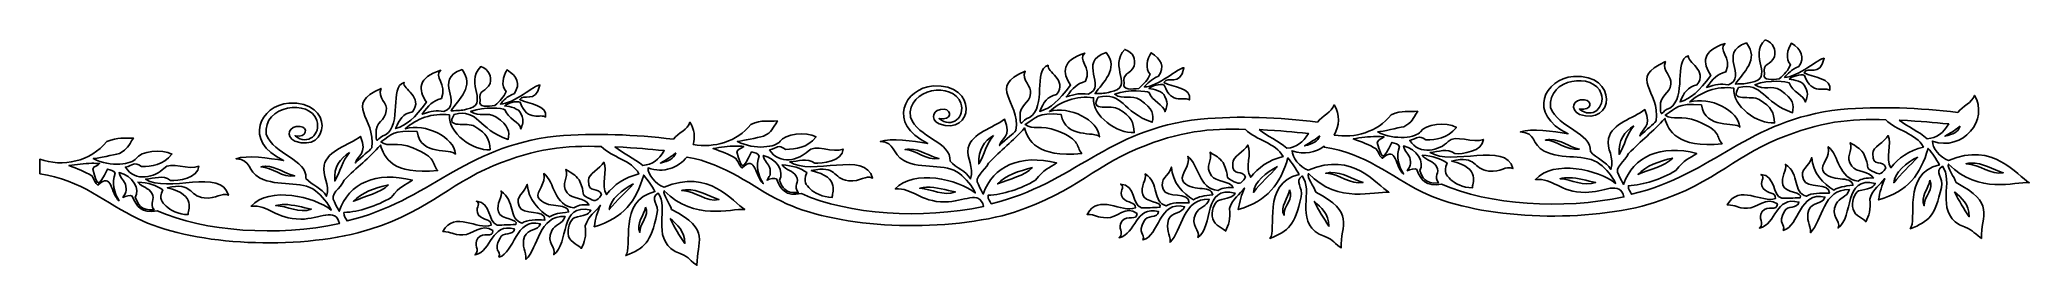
# Model space of a CAD drawing. Header units: centimetres. Extents: x -12.2 to 10.2, y 0.5 to 3.
import ezdxf

# ---------------------------------------------------------------- set-up
doc = ezdxf.new("R2010")
doc.units = ezdxf.units.CM
doc.header["$MEASUREMENT"] = 0
doc.layers.add('Layer 1', color=7, linetype='Continuous')

msp = doc.modelspace()

# ---------------------------------------------------------------- linework, layer by layer
at = {"layer": 'Layer 1'}
for points, knots in [([(7.21648, 3.03494), (7.02661, 2.84609), (7.335, 2.60048), (7.05607, 2.55456), (7.05607, 2.55456), (6.99756, 2.53789), (6.96346, 2.53897), (6.88327, 2.53637), (6.88327, 2.53637), (6.96645, 2.6643), (7.15614, 2.81184), (7.00729, 2.99939), (7.00729, 2.99939), (6.67334, 2.88962), (7.03101, 2.61854), (6.80307, 2.5281), (6.80307, 2.5281), (6.71257, 2.54413), (6.66509, 2.53306), (6.55833, 2.49834), (6.55833, 2.49834), (6.63581, 2.6035), (6.6719, 2.64391), (6.77495, 2.67528), (6.77495, 2.67528), (6.8488, 2.83617), (6.67638, 2.9256), (6.76586, 2.99278), (6.76586, 2.99278), (6.50394, 2.9098), (6.51189, 2.77542), (6.60545, 2.63311), (6.60545, 2.63311), (6.46968, 2.45143), (6.38791, 2.37489), (6.25819, 2.33545), (6.25819, 2.33545), (6.30595, 2.44116), (6.33684, 2.50231), (6.44919, 2.52562), (6.44919, 2.52562), (6.57535, 2.69276), (6.33169, 2.78203), (6.35245, 2.85552), (6.35245, 2.85552), (6.17925, 2.80316), (6.34086, 2.38548), (6.14243, 2.266), (6.14243, 2.266), (6.05109, 2.24339), (6.04174, 2.12751), (6.03743, 2.27923), (6.03743, 2.27923), (6.02397, 2.40943), (6.14677, 2.42341), (6.15318, 2.53637), (6.15318, 2.53637), (6.17929, 2.61983), (6.04656, 2.68278), (6.09365, 2.78855), (6.09365, 2.78855), (5.6617, 2.6005), (6.03786, 2.46566), (5.98947, 2.11965), (5.98947, 2.11965), (5.95543, 2.07547), (5.88926, 2.03645), (5.80592, 1.94933), (5.80592, 1.94933), (5.82462, 2.04147), (5.94722, 2.04249), (5.86131, 2.24781), (5.86131, 2.24781), (5.73555, 2.14858), (5.49001, 2.09359), (5.45286, 1.92287), (5.45286, 1.92287), (5.42652, 1.80191), (5.52368, 1.71308), (5.47932, 1.57395), (5.47932, 1.57395), (5.42593, 1.6676), (5.31807, 1.69386), (5.24781, 1.77487), (5.24781, 1.77487), (5.26394, 1.9892), (4.88313, 2.03955), (4.79967, 2.27179), (4.79967, 2.27179), (4.75918, 2.60121), (5.28827, 2.67485), (5.36935, 2.4264), (5.36935, 2.4264), (5.41824, 2.27663), (5.26951, 2.13588), (5.12462, 2.25442), (5.12462, 2.25442), (5.2669, 2.22933), (5.27114, 2.35081), (5.18084, 2.35943), (5.18084, 2.35943), (5.0554, 2.36915), (5.01099, 2.25132), (5.12379, 2.19407), (5.12379, 2.19407), (5.51271, 2.05448), (5.57155, 2.65204), (5.05599, 2.62236), (5.05599, 2.62236), (4.73538, 2.59547), (4.52784, 2.19929), (4.99646, 1.97578), (4.99646, 1.97578), (4.82839, 2.00339), (4.58299, 2.04006), (4.45985, 1.99563), (4.45985, 1.99563), (4.63762, 1.98965), (4.58592, 1.85332), (4.72526, 1.78065), (4.72526, 1.78065), (4.93146, 1.67317), (5.19611, 1.75949), (5.3553, 1.63431), (5.3553, 1.63431), (5.42347, 1.58065), (5.50317, 1.48742), (5.53224, 1.41685), (5.53224, 1.41685), (5.34258, 1.56881), (4.83454, 1.68874), (4.62852, 1.46067), (4.62852, 1.46067), (4.8286, 1.47715), (4.90098, 1.31609), (5.19076, 1.31515), (5.19076, 1.31515), (5.40132, 1.31446), (5.58208, 1.45455), (5.62567, 1.26472), (5.62567, 1.26472), (4.93189, 1.11611), (4.09944, 1.17309), (3.57101, 1.40858), (3.57101, 1.40858), (3.39326, 1.37557), (3.33644, 1.45496), (3.28989, 1.57478), (3.28989, 1.57478), (3.2757, 1.58634), (3.2097, 1.57666), (3.18323, 1.55907), (3.18323, 1.55907), (3.20812, 1.60962), (3.22714, 1.60381), (3.21796, 1.68392), (3.21796, 1.68392), (3.20281, 1.75598), (3.15457, 1.76489), (3.14107, 1.83853), (3.14107, 1.83853), (3.29318, 1.8034), (3.38253, 1.65482), (3.32379, 1.55989), (3.32379, 1.55989), (3.35727, 1.48562), (3.3801, 1.40773), (3.53546, 1.42099), (3.53546, 1.42099), (3.47413, 1.49558), (3.5582, 1.53446), (3.51148, 1.60702), (3.51148, 1.60702), (3.47707, 1.6691), (3.40099, 1.67065), (3.35273, 1.7327), (3.35273, 1.7327), (3.47056, 1.72632), (3.56211, 1.69623), (3.63303, 1.64506), (3.63303, 1.64506), (3.58798, 1.53191), (3.62389, 1.51361), (3.67106, 1.46067), (3.67106, 1.46067), (3.71399, 1.42122), (3.80968, 1.36523), (3.91911, 1.36642), (3.91911, 1.36642), (3.90781, 1.40437), (4.02828, 1.59013), (3.68346, 1.66821), (3.68346, 1.66821), (3.97822, 1.73686), (3.9138, 1.57826), (4.10184, 1.5541), (4.10184, 1.5541), (4.24078, 1.5385), (4.29326, 1.6221), (4.37386, 1.58387), (4.37386, 1.58387), (4.29922, 1.89645), (3.67918, 1.60217), (3.44038, 1.76577), (3.44038, 1.76577), (3.53824, 1.7714), (3.63098, 1.81832), (3.7215, 1.75172), (3.7215, 1.75172), (3.79927, 1.74483), (4.03691, 1.7744), (4.04148, 1.91212), (4.04148, 1.91212), (3.93307, 1.85791), (3.71582, 1.9771), (3.64626, 1.88731), (3.64626, 1.88731), (3.54849, 1.791), (3.32313, 1.72269), (3.21217, 1.90137), (3.21217, 1.90137), (3.3057, 1.92045), (3.30024, 1.96972), (3.39407, 1.90716), (3.39407, 1.90716), (3.50777, 1.9112), (3.63527, 1.91981), (3.73721, 2.04772), (3.73721, 2.04772), (3.62634, 2.11361), (3.38054, 2.08098), (3.33289, 1.99811), (3.33289, 1.99811), (3.28871, 1.93438), (3.04541, 1.89462), (2.85003, 1.99728), (2.85003, 1.99728), (2.90588, 2.00199), (3.0792, 2.04154), (3.14437, 2.05516), (3.14437, 2.05516), (3.24587, 2.11095), (3.23962, 2.13377), (3.3023, 2.22879), (3.3023, 2.22879), (3.19536, 2.21808), (3.13289, 2.24675), (3.00133, 2.1891), (3.00133, 2.1891), (2.84817, 1.99693), (2.59057, 1.9208), (2.35972, 1.9609), (2.35972, 1.9609), (2.41779, 2.06421), (2.42711, 2.19106), (2.35889, 2.30073), (2.35889, 2.30073), (2.33507, 2.21568), (2.22633, 2.18177), (2.1712, 2.10725), (2.1712, 2.10725), (1.73719, 2.16064), (1.29258, 2.17899), (0.85077, 2.14198), (0.85077, 2.14198), (-0.21448, 2.02213), (-0.56069, 1.41553), (-1.5065, 1.187), (-1.5065, 1.187), (-1.51738, 1.21987), (-1.54908, 1.23209), (-1.54206, 1.28208), (-1.54206, 1.28208), (-1.36975, 1.29171), (-1.1736, 1.35328), (-1.00876, 1.45158), (-1.00876, 1.45158), (-0.90961, 1.58486), (-0.85321, 1.58519), (-0.77063, 1.64754), (-0.77063, 1.64754), (-1.17728, 1.748), (-1.48861, 1.61608), (-1.5958, 1.29614), (-1.5958, 1.29614), (-1.60943, 1.32641), (-1.62817, 1.3462), (-1.64955, 1.4028), (-1.64955, 1.4028), (-1.71023, 1.48986), (-1.57927, 1.55029), (-1.53875, 1.64506), (-1.53875, 1.64506), (-1.39453, 1.79343), (-1.26535, 1.88943), (-1.1303, 2.0411), (-1.1303, 2.0411), (-1.0926, 1.90584), (-0.99818, 1.7022), (-0.48538, 1.7542), (-0.48538, 1.7542), (-0.55927, 1.83768), (-0.48387, 1.89761), (-0.76402, 2.00968), (-0.76402, 2.00968), (-0.95706, 2.08702), (-1.03321, 2.01212), (-1.12534, 2.07831), (-1.12534, 2.07831), (-0.99604, 2.16091), (-0.99268, 2.21533), (-0.71854, 2.19407), (-0.71854, 2.19407), (-0.67599, 1.91195), (-0.33217, 2.00947), (-0.28611, 1.94023), (-0.28611, 1.94023), (-0.29712, 2.12979), (-0.62597, 2.29258), (-0.85083, 2.22631), (-0.85083, 2.22631), (-0.73456, 2.33465), (-0.54413, 2.41107), (-0.35226, 2.38175), (-0.35226, 2.38175), (-0.37143, 2.17817), (-0.08281, 1.97312), (0.1058, 1.98984), (0.1058, 1.98984), (0.09768, 2.10915), (0.07464, 2.16728), (-0.06783, 2.25277), (-0.06783, 2.25277), (-0.15187, 2.31048), (-0.40889, 2.21454), (-0.30017, 2.38754), (-0.30017, 2.38754), (-0.02216, 2.45489), (-0.03453, 2.22106), (0.3092, 2.10477), (0.3092, 2.10477), (0.32317, 2.1939), (0.32444, 2.25515), (0.17195, 2.35943), (0.17195, 2.35943), (0.07559, 2.4228), (-0.0172, 2.34985), (-0.11413, 2.42144), (-0.11413, 2.42144), (0.04378, 2.48273), (0.24601, 2.45579), (0.27282, 2.44129), (0.27282, 2.44129), (0.30303, 2.34035), (0.44279, 2.30293), (0.45307, 2.22466), (0.45307, 2.22466), (0.46415, 2.27479), (0.49843, 2.30039), (0.45141, 2.39664), (0.45141, 2.39664), (0.43508, 2.45493), (0.32422, 2.47971), (0.27116, 2.48428), (0.27116, 2.48428), (0.29061, 2.51185), (0.40005, 2.54527), (0.4448, 2.52479), (0.4448, 2.52479), (0.52116, 2.29229), (0.68881, 2.40199), (0.7284, 2.35695), (0.7284, 2.35695), (0.75941, 2.49691), (0.53877, 2.50028), (0.43984, 2.55373), (0.43984, 2.55373), (0.48323, 2.63461), (0.61649, 2.49849), (0.66639, 2.7191), (0.66639, 2.7191), (0.60989, 2.72389), (0.37429, 2.50459), (0.21825, 2.5033), (0.21825, 2.5033), (0.26347, 2.54652), (0.28626, 2.58579), (0.37865, 2.62484), (0.37865, 2.62484), (0.4526, 2.73265), (0.40945, 2.81732), (0.2968, 2.8886), (0.2968, 2.8886), (0.25134, 2.82104), (0.22402, 2.7047), (0.28522, 2.64799), (0.28522, 2.64799), (0.2615, 2.58092), (0.21593, 2.54353), (0.15872, 2.48759), (0.15872, 2.48759), (0.08271, 2.47804), (-0.03252, 2.46248), (-0.00747, 2.54547), (-0.00747, 2.54547), (-0.03321, 2.6634), (0.06233, 2.6419), (0.10497, 2.73646), (0.10497, 2.73646), (0.1187, 2.81574), (0.10157, 2.89166), (-0.00086, 2.92663), (-0.00086, 2.92663), (-0.19072, 2.73778), (0.11684, 2.49299), (-0.16209, 2.44707), (-0.16209, 2.44707), (-0.22061, 2.43041), (-0.25471, 2.43065), (-0.3349, 2.42806), (-0.3349, 2.42806), (-0.25171, 2.55598), (-0.06203, 2.70435), (-0.21087, 2.8919), (-0.21087, 2.8919), (-0.54483, 2.78213), (-0.18633, 2.51105), (-0.41427, 2.42062), (-0.41427, 2.42062), (-0.50476, 2.43664), (-0.55308, 2.42557), (-0.65984, 2.39085), (-0.65984, 2.39085), (-0.58236, 2.49602), (-0.54626, 2.5356), (-0.44321, 2.56696), (-0.44321, 2.56696), (-0.36937, 2.72786), (-0.54096, 2.81729), (-0.45148, 2.88446), (-0.45148, 2.88446), (-0.71339, 2.80149), (-0.70627, 2.66711), (-0.61271, 2.52479), (-0.61271, 2.52479), (-0.74848, 2.34312), (-0.83025, 2.26741), (-0.95997, 2.22797), (-0.95997, 2.22797), (-0.91221, 2.33367), (-0.88133, 2.39482), (-0.76898, 2.41813), (-0.76898, 2.41813), (-0.64281, 2.58527), (-0.88565, 2.67454), (-0.86489, 2.74804), (-0.86489, 2.74804), (-1.03808, 2.69568), (-0.87731, 2.27799), (-1.07573, 2.15851), (-1.07573, 2.15851), (-1.16708, 2.13591), (-1.17642, 2.0192), (-1.18074, 2.17091), (-1.18074, 2.17091), (-1.1942, 2.30112), (-1.0714, 2.3151), (-1.06498, 2.42806), (-1.06498, 2.42806), (-1.03887, 2.51152), (-1.17077, 2.57529), (-1.12369, 2.68106), (-1.12369, 2.68106), (-1.55564, 2.49301), (-1.17947, 2.35818), (-1.22787, 2.01216), (-1.22787, 2.01216), (-1.26191, 1.96799), (-1.3289, 1.92896), (-1.41225, 1.84184), (-1.41225, 1.84184), (-1.39354, 1.93398), (-1.27095, 1.93417), (-1.35685, 2.1395), (-1.35685, 2.1395), (-1.48261, 2.04027), (-1.72816, 1.98611), (-1.7653, 1.81538), (-1.7653, 1.81538), (-1.79164, 1.69442), (-1.69448, 1.60559), (-1.73884, 1.46646), (-1.73884, 1.46646), (-1.79224, 1.56011), (-1.9001, 1.58637), (-1.97035, 1.66738), (-1.97035, 1.66738), (-1.95423, 1.88172), (-2.3342, 1.93123), (-2.41766, 2.16347), (-2.41766, 2.16347), (-2.45815, 2.49289), (-1.92907, 2.56736), (-1.84798, 2.31892), (-1.84798, 2.31892), (-1.7991, 2.16914), (-1.94865, 2.0284), (-2.09355, 2.14694), (-2.09355, 2.14694), (-1.95127, 2.12184), (-1.9462, 2.24332), (-2.0365, 2.25194), (-2.0365, 2.25194), (-2.16194, 2.26167), (-2.20718, 2.14383), (-2.09438, 2.08658), (-2.09438, 2.08658), (-1.70546, 1.94699), (-1.64661, 2.54456), (-2.16218, 2.51487), (-2.16218, 2.51487), (-2.48279, 2.48799), (-2.69032, 2.09097), (-2.22171, 1.86747), (-2.22171, 1.86747), (-2.38977, 1.89508), (-2.63518, 1.93257), (-2.75831, 1.88814), (-2.75831, 1.88814), (-2.58054, 1.88217), (-2.63225, 1.74583), (-2.4929, 1.67317), (-2.4929, 1.67317), (-2.28671, 1.56569), (-2.02206, 1.652), (-1.86287, 1.52682), (-1.86287, 1.52682), (-1.79469, 1.47317), (-1.71499, 1.37993), (-1.68593, 1.30937), (-1.68593, 1.30937), (-1.87558, 1.46133), (-2.38279, 1.58125), (-2.58882, 1.35319), (-2.58882, 1.35319), (-2.38874, 1.36966), (-2.31718, 1.20778), (-2.0274, 1.20684), (-2.0274, 1.20684), (-1.81684, 1.20615), (-1.63608, 1.34624), (-1.59249, 1.1564), (-1.59249, 1.1564), (-2.28628, 1.0078), (-3.1179, 1.0656), (-3.64632, 1.3011), (-3.64632, 1.3011), (-3.82407, 1.26809), (-3.88172, 1.34747), (-3.92827, 1.46729), (-3.92827, 1.46729), (-3.94246, 1.47885), (-4.00764, 1.46918), (-4.0341, 1.45158), (-4.0341, 1.45158), (-4.00922, 1.50214), (-3.9902, 1.49632), (-3.99938, 1.57643), (-3.99938, 1.57643), (-4.01453, 1.64849), (-4.06277, 1.65741), (-4.07627, 1.73104), (-4.07627, 1.73104), (-3.92416, 1.69591), (-3.83563, 1.54651), (-3.89437, 1.45158), (-3.89437, 1.45158), (-3.86089, 1.37731), (-3.83807, 1.30024), (-3.6827, 1.3135), (-3.6827, 1.3135), (-3.74403, 1.3881), (-3.65996, 1.42697), (-3.70668, 1.49953), (-3.70668, 1.49953), (-3.74109, 1.56161), (-3.81635, 1.56316), (-3.8646, 1.62521), (-3.8646, 1.62521), (-3.74678, 1.61884), (-3.65605, 1.58874), (-3.58514, 1.53757), (-3.58514, 1.53757), (-3.63019, 1.42442), (-3.59427, 1.40612), (-3.5471, 1.35319), (-3.5471, 1.35319), (-3.50417, 1.31374), (-3.40766, 1.25692), (-3.29823, 1.2581), (-3.29823, 1.2581), (-3.30953, 1.29605), (-3.18989, 1.48182), (-3.5347, 1.55989), (-3.5347, 1.55989), (-3.23995, 1.62855), (-3.30436, 1.47077), (-3.11633, 1.44662), (-3.11633, 1.44662), (-2.97738, 1.43102), (-2.92491, 1.51461), (-2.8443, 1.47638), (-2.8443, 1.47638), (-2.91894, 1.78896), (-3.53899, 1.49468), (-3.77779, 1.65828), (-3.77779, 1.65828), (-3.67993, 1.66391), (-3.58636, 1.71001), (-3.49584, 1.6434), (-3.49584, 1.6434), (-3.41807, 1.63651), (-3.18125, 1.66609), (-3.17669, 1.80381), (-3.17669, 1.80381), (-3.2851, 1.7496), (-3.50235, 1.86879), (-3.57191, 1.779), (-3.57191, 1.779), (-3.66968, 1.68269), (-3.89503, 1.61521), (-4.00599, 1.79388), (-4.00599, 1.79388), (-3.91246, 1.81297), (-3.9171, 1.86224), (-3.82326, 1.79967), (-3.82326, 1.79967), (-3.70956, 1.80372), (-3.5829, 1.81232), (-3.48096, 1.94023), (-3.48096, 1.94023), (-3.59182, 2.00612), (-3.83763, 1.9735), (-3.88527, 1.89062), (-3.88527, 1.89062), (-3.92946, 1.8269), (-4.17275, 1.78631), (-4.36814, 1.88897), (-4.36814, 1.88897), (-4.31229, 1.89367), (-4.13897, 1.93323), (-4.07379, 1.94685), (-4.07379, 1.94685), (-3.97229, 2.00264), (-3.97854, 2.02546), (-3.91587, 2.12048), (-3.91587, 2.12048), (-4.02281, 2.10976), (-4.08527, 2.13843), (-4.21683, 2.08079), (-4.21683, 2.08079), (-4.37161, 1.88658), (-4.63236, 1.81206), (-4.86506, 1.85507), (-4.86506, 1.85507), (-4.84336, 1.93761), (-4.85243, 2.02632), (-4.90227, 2.10642), (-4.90227, 2.10642), (-4.92609, 2.02138), (-5.03482, 1.98829), (-5.08996, 1.91377), (-5.08996, 1.91377), (-5.52397, 1.96717), (-5.96858, 1.98551), (-6.41039, 1.9485), (-6.41039, 1.9485), (-7.47564, 1.82865), (-7.82185, 1.22123), (-8.76766, 0.99269), (-8.76766, 0.99269), (-8.77854, 1.02557), (-8.81024, 1.03779), (-8.80322, 1.08778), (-8.80322, 1.08778), (-8.63091, 1.09741), (-8.43476, 1.15981), (-8.26992, 1.2581), (-8.26992, 1.2581), (-8.17076, 1.39138), (-8.11437, 1.39089), (-8.03179, 1.45323), (-8.03179, 1.45323), (-8.43844, 1.5537), (-8.74977, 1.4226), (-8.85696, 1.10266), (-8.85696, 1.10266), (-8.87059, 1.13293), (-8.88933, 1.1519), (-8.9107, 1.20849), (-8.9107, 1.20849), (-8.97139, 1.29556), (-8.84043, 1.35682), (-8.79991, 1.45158), (-8.79991, 1.45158), (-8.65569, 1.59996), (-8.52651, 1.69596), (-8.39146, 1.84763), (-8.39146, 1.84763), (-8.35376, 1.71236), (-8.25934, 1.50872), (-7.74654, 1.56072), (-7.74654, 1.56072), (-7.82042, 1.64421), (-7.74503, 1.7033), (-8.02518, 1.81538), (-8.02518, 1.81538), (-8.21822, 1.89271), (-8.29437, 1.81782), (-8.3865, 1.88401), (-8.3865, 1.88401), (-8.2572, 1.96661), (-8.25384, 2.02103), (-7.9797, 1.99976), (-7.9797, 1.99976), (-7.93715, 1.71765), (-7.59333, 1.816), (-7.54727, 1.74675), (-7.54727, 1.74675), (-7.55828, 1.93631), (-7.88713, 2.09828), (-8.11199, 2.03201), (-8.11199, 2.03201), (-7.99572, 2.14035), (-7.80529, 2.21677), (-7.61342, 2.18745), (-7.61342, 2.18745), (-7.63259, 1.98387), (-7.34397, 1.77965), (-7.15536, 1.79636), (-7.15536, 1.79636), (-7.16347, 1.91567), (-7.18652, 1.97297), (-7.32899, 2.05847), (-7.32899, 2.05847), (-7.41303, 2.11617), (-7.67005, 2.02106), (-7.56133, 2.19407), (-7.56133, 2.19407), (-7.28332, 2.26141), (-7.29569, 2.02758), (-6.95196, 1.91129), (-6.95196, 1.91129), (-6.93798, 2.00042), (-6.93672, 2.06085), (-7.08921, 2.16513), (-7.08921, 2.16513), (-7.18557, 2.2285), (-7.27836, 2.15555), (-7.37529, 2.22714), (-7.37529, 2.22714), (-7.21738, 2.28842), (-7.01515, 2.26149), (-6.98834, 2.24698), (-6.98834, 2.24698), (-6.95813, 2.14605), (-6.81837, 2.10863), (-6.80809, 2.03035), (-6.80809, 2.03035), (-6.797, 2.08049), (-6.76272, 2.10609), (-6.80975, 2.20233), (-6.80975, 2.20233), (-6.82608, 2.26063), (-6.93694, 2.28541), (-6.98999, 2.28998), (-6.98999, 2.28998), (-6.97054, 2.31755), (-6.86028, 2.35179), (-6.81553, 2.33132), (-6.81553, 2.33132), (-6.73917, 2.09881), (-6.57235, 2.20852), (-6.53276, 2.16347), (-6.53276, 2.16347), (-6.50174, 2.30343), (-6.72239, 2.3068), (-6.82132, 2.36026), (-6.82132, 2.36026), (-6.77793, 2.44113), (-6.64467, 2.30419), (-6.59477, 2.52479), (-6.59477, 2.52479), (-6.65127, 2.52959), (-6.88604, 2.31112), (-7.04208, 2.30982), (-7.04208, 2.30982), (-6.99687, 2.35304), (-6.9749, 2.39148), (-6.88251, 2.43054), (-6.88251, 2.43054), (-6.80856, 2.53835), (-6.85171, 2.62384), (-6.96436, 2.69512), (-6.96436, 2.69512), (-7.00982, 2.62756), (-7.03714, 2.5104), (-6.97594, 2.45369), (-6.97594, 2.45369), (-6.99966, 2.38662), (-7.04523, 2.34922), (-7.10244, 2.29328), (-7.10244, 2.29328), (-7.17845, 2.28373), (-7.29368, 2.269), (-7.26863, 2.35199), (-7.26863, 2.35199), (-7.29437, 2.46992), (-7.198, 2.4476), (-7.15536, 2.54216), (-7.15536, 2.54216), (-7.14163, 2.62144), (-7.15959, 2.69818), (-7.26202, 2.73315), (-7.26202, 2.73315), (-7.45188, 2.5443), (-7.14432, 2.29868), (-7.42325, 2.25277), (-7.42325, 2.25277), (-7.48177, 2.2361), (-7.51586, 2.23718), (-7.59606, 2.23458), (-7.59606, 2.23458), (-7.51287, 2.36251), (-7.32319, 2.51088), (-7.47203, 2.69843), (-7.47203, 2.69843), (-7.80599, 2.58866), (-7.44749, 2.31675), (-7.67543, 2.22631), (-7.67543, 2.22631), (-7.76592, 2.24234), (-7.81424, 2.23127), (-7.921, 2.19655), (-7.921, 2.19655), (-7.84352, 2.30171), (-7.80742, 2.34212), (-7.70437, 2.37349), (-7.70437, 2.37349), (-7.63053, 2.53438), (-7.80212, 2.62381), (-7.71264, 2.69099), (-7.71264, 2.69099), (-7.97455, 2.60801), (-7.96743, 2.47363), (-7.87387, 2.33132), (-7.87387, 2.33132), (-8.00964, 2.14964), (-8.09141, 2.0731), (-8.22113, 2.03366), (-8.22113, 2.03366), (-8.17337, 2.13937), (-8.14248, 2.20052), (-8.03014, 2.22383), (-8.03014, 2.22383), (-7.90397, 2.39097), (-8.14681, 2.48024), (-8.12605, 2.55373), (-8.12605, 2.55373), (-8.29924, 2.50137), (-8.13764, 2.08369), (-8.33606, 1.96421), (-8.33606, 1.96421), (-8.42741, 1.9416), (-8.43758, 1.82572), (-8.4419, 1.97744), (-8.4419, 1.97744), (-8.45535, 2.10764), (-8.33256, 2.12162), (-8.32614, 2.23458), (-8.32614, 2.23458), (-8.30003, 2.31804), (-8.43193, 2.38099), (-8.38484, 2.48676), (-8.38484, 2.48676), (-8.81679, 2.29871), (-8.44063, 2.16387), (-8.48902, 1.81786), (-8.48902, 1.81786), (-8.52307, 1.77368), (-8.59006, 1.73466), (-8.67341, 1.64754), (-8.67341, 1.64754), (-8.6547, 1.73968), (-8.5321, 1.7407), (-8.61801, 1.94602), (-8.61801, 1.94602), (-8.74377, 1.84679), (-8.98932, 1.7918), (-9.02646, 1.62108), (-9.02646, 1.62108), (-9.0528, 1.50012), (-8.95564, 1.41129), (-9, 1.27216), (-9, 1.27216), (-9.0534, 1.36581), (-9.16126, 1.39207), (-9.23151, 1.47308), (-9.23151, 1.47308), (-9.21538, 1.68741), (-9.59536, 1.73776), (-9.67882, 1.97), (-9.67882, 1.97), (-9.71931, 2.29942), (-9.19023, 2.37306), (-9.10914, 2.12461), (-9.10914, 2.12461), (-9.06026, 1.97484), (-9.20981, 1.83409), (-9.35471, 1.95263), (-9.35471, 1.95263), (-9.21243, 1.92754), (-9.20736, 2.04984), (-9.29766, 2.05847), (-9.29766, 2.05847), (-9.4231, 2.06819), (-9.46834, 1.94953), (-9.35553, 1.89228), (-9.35553, 1.89228), (-8.96662, 1.75269), (-8.90777, 2.35108), (-9.42333, 2.3214), (-9.42333, 2.3214), (-9.74395, 2.29451), (-9.95148, 1.8975), (-9.48287, 1.67399), (-9.48287, 1.67399), (-9.65093, 1.7016), (-9.89634, 1.73827), (-10.01947, 1.69384), (-10.01947, 1.69384), (-9.8417, 1.68786), (-9.89341, 1.55153), (-9.75406, 1.47886), (-9.75406, 1.47886), (-9.54787, 1.37138), (-9.28322, 1.4577), (-9.12402, 1.33252), (-9.12402, 1.33252), (-9.05585, 1.27886), (-8.97615, 1.18563), (-8.94708, 1.11506), (-8.94708, 1.11506), (-9.13674, 1.26702), (-9.64395, 1.38777), (-9.84997, 1.15971), (-9.84997, 1.15971), (-9.64989, 1.17619), (-9.57834, 1.0143), (-9.28856, 1.01336), (-9.28856, 1.01336), (-9.078, 1.01267), (-8.89724, 1.15276), (-8.85365, 0.96293), (-8.85365, 0.96293), (-9.54744, 0.81432), (-10.37906, 0.8713), (-10.90748, 1.10679), (-10.90748, 1.10679), (-11.08523, 1.07378), (-11.14288, 1.15317), (-11.18943, 1.27298), (-11.18943, 1.27298), (-11.20362, 1.28455), (-11.2688, 1.2757), (-11.29526, 1.2581), (-11.29526, 1.2581), (-11.27038, 1.30866), (-11.25135, 1.30201), (-11.26053, 1.38213), (-11.26053, 1.38213), (-11.27568, 1.45419), (-11.32393, 1.46393), (-11.33743, 1.53757), (-11.33743, 1.53757), (-11.18532, 1.50244), (-11.09679, 1.35303), (-11.15553, 1.2581), (-11.15553, 1.2581), (-11.12205, 1.18383), (-11.09923, 1.10593), (-10.94386, 1.1192), (-10.94386, 1.1192), (-11.00519, 1.19379), (-10.92112, 1.2335), (-10.96784, 1.30606), (-10.96784, 1.30606), (-11.00225, 1.36814), (-11.0775, 1.36886), (-11.12576, 1.43091), (-11.12576, 1.43091), (-11.00794, 1.42453), (-10.91721, 1.39444), (-10.8463, 1.34326), (-10.8463, 1.34326), (-10.89135, 1.23012), (-10.85543, 1.21182), (-10.80826, 1.15888), (-10.80826, 1.15888), (-10.76533, 1.11943), (-10.66882, 1.06344), (-10.55939, 1.06463), (-10.55939, 1.06463), (-10.57069, 1.10258), (-10.45105, 1.28834), (-10.79586, 1.36642), (-10.79586, 1.36642), (-10.50111, 1.43507), (-10.56552, 1.27647), (-10.37749, 1.25231), (-10.37749, 1.25231), (-10.23854, 1.23671), (-10.18607, 1.32031), (-10.10546, 1.28208), (-10.10546, 1.28208), (-10.1801, 1.59466), (-10.80015, 1.30038), (-11.03895, 1.46398), (-11.03895, 1.46398), (-10.94109, 1.46961), (-10.84752, 1.51653), (-10.757, 1.44992), (-10.757, 1.44992), (-10.67923, 1.44304), (-10.44241, 1.47261), (-10.43785, 1.61033), (-10.43785, 1.61033), (-10.54626, 1.55612), (-10.76268, 1.67531), (-10.83224, 1.58552), (-10.83224, 1.58552), (-10.93001, 1.48921), (-11.15619, 1.4209), (-11.26715, 1.59958), (-11.26715, 1.59958), (-11.17362, 1.61866), (-11.17826, 1.66793), (-11.08442, 1.60537), (-11.08442, 1.60537), (-10.97072, 1.60941), (-10.84406, 1.61802), (-10.74212, 1.74593), (-10.74212, 1.74593), (-10.85298, 1.81182), (-11.09879, 1.77919), (-11.14643, 1.69632), (-11.14643, 1.69632), (-11.19062, 1.63259), (-11.43309, 1.59283), (-11.62847, 1.69549), (-11.62847, 1.69549), (-11.57262, 1.7002), (-11.40013, 1.73975), (-11.33495, 1.75337), (-11.33495, 1.75337), (-11.23345, 1.80916), (-11.2397, 1.83198), (-11.17703, 1.927), (-11.17703, 1.927), (-11.28397, 1.91629), (-11.34643, 1.94496), (-11.47799, 1.88731), (-11.47799, 1.88731), (-11.65675, 1.66302), (-11.97734, 1.59682), (-12.23205, 1.68888), (-12.23205, 1.68888), (-12.23197, 1.58564), (-12.23163, 1.58914), (-12.23122, 1.52517), (-12.23122, 1.52517), (-11.76696, 1.45592), (-11.47871, 1.18995), (-11.13238, 1.01998), (-11.13238, 1.01998), (-10.54199, 0.73026), (-9.45405, 0.66073), (-8.64529, 0.85792), (-8.64529, 0.85792), (-7.87504, 1.07099), (-7.64353, 1.39934), (-7.11402, 1.61612), (-7.11402, 1.61612), (-6.63517, 1.81215), (-6.30374, 1.84648), (-5.90272, 1.83109), (-5.90272, 1.83109), (-5.78285, 1.70772), (-5.56186, 1.68197), (-5.47774, 1.52434), (-5.47774, 1.52434), (-5.641, 1.48258), (-5.75975, 1.40184), (-5.84236, 1.29035), (-5.84236, 1.29035), (-5.91459, 1.39574), (-5.82355, 1.56704), (-5.87544, 1.65415), (-5.87544, 1.65415), (-5.91288, 1.58279), (-6.05063, 1.52462), (-6.04576, 1.44992), (-6.04576, 1.44992), (-6.056, 1.28712), (-5.92832, 1.38871), (-5.90107, 1.29035), (-5.90107, 1.29035), (-5.95667, 1.20173), (-5.97927, 1.21407), (-6.05568, 1.25397), (-6.05568, 1.25397), (-6.14395, 1.30005), (-6.06864, 1.2813), (-6.15325, 1.45654), (-6.15325, 1.45654), (-6.20112, 1.51673), (-6.22837, 1.52826), (-6.30125, 1.57312), (-6.30125, 1.57312), (-6.26668, 1.47782), (-6.36733, 1.41723), (-6.28554, 1.30854), (-6.28554, 1.30854), (-6.23373, 1.23429), (-6.0791, 1.25777), (-6.04163, 1.17459), (-6.04163, 1.17459), (-6.11941, 1.17944), (-6.17897, 1.16636), (-6.2103, 1.14069), (-6.2103, 1.14069), (-6.43545, 1.16353), (-6.42508, 1.42924), (-6.55012, 1.52765), (-6.55012, 1.52765), (-6.51996, 1.41489), (-6.6382, 1.32388), (-6.61296, 1.2581), (-6.61296, 1.2581), (-6.52439, 1.11338), (-6.28836, 1.21354), (-6.27066, 1.09439), (-6.27066, 1.09439), (-6.36895, 1.08054), (-6.43134, 1.07696), (-6.48481, 1.03899), (-6.48481, 1.03899), (-6.60719, 1.10597), (-6.7267, 1.23908), (-6.73616, 1.40528), (-6.73616, 1.40528), (-6.7676, 1.29855), (-6.87453, 1.28113), (-6.82876, 1.15806), (-6.82876, 1.15806), (-6.79149, 1.04601), (-6.53177, 1.1367), (-6.53772, 1.00344), (-6.53772, 1.00344), (-6.63605, 1.00462), (-6.73621, 1.01031), (-6.79569, 0.96954), (-6.79569, 0.96954), (-6.95298, 1.01393), (-6.86667, 1.21943), (-7.03216, 1.32921), (-7.03216, 1.32921), (-7.01094, 1.26739), (-7.09173, 1.18838), (-7.06027, 1.09439), (-7.06027, 1.09439), (-7.04213, 1.0078), (-6.82547, 1.01777), (-6.86432, 0.953), (-6.86432, 0.953), (-6.95304, 0.9495), (-6.99911, 0.94564), (-7.07433, 0.94722), (-7.07433, 0.94722), (-7.18834, 0.98194), (-7.13353, 1.20133), (-7.30915, 1.21593), (-7.30915, 1.21593), (-7.24908, 1.17149), (-7.33802, 1.14243), (-7.28517, 1.05801), (-7.28517, 1.05801), (-7.22796, 0.99465), (-7.14087, 1.01787), (-7.14296, 0.94556), (-7.14296, 0.94556), (-7.29917, 0.88441), (-7.55251, 1.11523), (-7.68783, 0.87363), (-7.68783, 0.87363), (-7.5856, 0.87243), (-7.58362, 0.83508), (-7.46211, 0.83477), (-7.46211, 0.83477), (-7.358, 0.82987), (-7.24636, 0.97807), (-7.12311, 0.88355), (-7.12311, 0.88355), (-7.12258, 0.79269), (-7.23419, 0.87555), (-7.29344, 0.79922), (-7.29344, 0.79922), (-7.35198, 0.71266), (-7.26094, 0.67427), (-7.32568, 0.60987), (-7.32568, 0.60987), (-7.12912, 0.65581), (-7.151, 0.97278), (-6.88085, 0.9034), (-6.88085, 0.9034), (-6.89009, 0.8238), (-7.01645, 0.87042), (-7.04374, 0.80004), (-7.04374, 0.80004), (-7.12835, 0.65208), (-7.02668, 0.65943), (-7.05697, 0.58507), (-7.05697, 0.58507), (-6.87436, 0.63166), (-6.87697, 1.03289), (-6.58816, 0.95962), (-6.58816, 0.95962), (-6.6125, 0.8778), (-6.72897, 0.90824), (-6.76675, 0.81658), (-6.76675, 0.81658), (-6.80822, 0.69828), (-6.7435, 0.65521), (-6.75104, 0.55861), (-6.75104, 0.55861), (-6.61363, 0.69103), (-6.60989, 1.05714), (-6.31117, 1.04395), (-6.31117, 1.04395), (-6.33721, 0.95317), (-6.42857, 0.95641), (-6.46, 0.88355), (-6.46, 0.88355), (-6.53272, 0.73748), (-6.40366, 0.7031), (-6.4385, 0.61318), (-6.4385, 0.61318), (-6.25895, 0.73572), (-6.38394, 1.20365), (-6.01848, 1.11341), (-6.01848, 1.11341), (-6.04708, 1.05578), (-6.10086, 1.06065), (-6.20699, 1.0299), (-6.20699, 1.0299), (-6.25021, 1.00977), (-6.29523, 0.89816), (-6.27066, 0.82319), (-6.27066, 0.82319), (-6.24979, 0.7446), (-6.14494, 0.71555), (-6.12762, 0.68263), (-6.12762, 0.68263), (-6.0902, 0.75081), (-6.07099, 0.81851), (-6.08214, 0.93812), (-6.08214, 0.93812), (-6.04276, 1.06139), (-5.96852, 1.09152), (-5.91264, 1.16963), (-5.91264, 1.16963), (-5.94556, 1.09705), (-5.96816, 1.01654), (-5.9821, 0.92737), (-5.9821, 0.92737), (-5.64879, 1.02752), (-5.51032, 1.2123), (-5.42399, 1.50946), (-5.42399, 1.50946), (-5.37677, 1.45178), (-5.33312, 1.39213), (-5.29749, 1.32342), (-5.29749, 1.32342), (-5.72213, 1.22741), (-5.54203, 0.68694), (-5.62656, 0.60243), (-5.62656, 0.60243), (-5.4127, 0.68755), (-5.34621, 0.74666), (-5.27434, 1.06959), (-5.27434, 1.06959), (-5.24595, 1.18035), (-5.35884, 1.24191), (-5.26276, 1.30688), (-5.26276, 1.30688), (-5.12735, 1.14766), (-5.34837, 0.81241), (-5.07094, 0.64791), (-5.07094, 0.64791), (-4.88882, 0.58113), (-4.94477, 0.57906), (-4.82372, 0.49412), (-4.82372, 0.49412), (-4.82962, 0.75753), (-4.65832, 0.89251), (-5.10897, 1.12333), (-5.10897, 1.12333), (-5.12409, 1.1851), (-5.21536, 1.28921), (-5.19248, 1.33334), (-5.19248, 1.33334), (-4.84488, 0.98496), (-4.45027, 1.13622), (-4.28463, 1.1225), (-4.28463, 1.1225), (-4.42049, 1.2023), (-4.68421, 1.59043), (-5.19496, 1.37303), (-5.19496, 1.37303), (-5.28903, 1.40487), (-5.3787, 1.51845), (-5.37521, 1.59048), (-5.37521, 1.59048), (-5.19783, 1.52673), (-5.0329, 1.59475), (-4.93782, 1.71285), (-4.93782, 1.71285), (-4.49259, 1.63634), (-4.21018, 1.38022), (-3.87205, 1.21428), (-3.87205, 1.21428), (-3.28166, 0.92456), (-2.19289, 0.85503), (-1.38413, 1.05222), (-1.38413, 1.05222), (-0.61388, 1.26529), (-0.38237, 1.59281), (0.14714, 1.80959), (0.14714, 1.80959), (0.62599, 2.00563), (0.95741, 2.03996), (1.35844, 2.02457), (1.35844, 2.02457), (1.47831, 1.9012), (1.6993, 1.87627), (1.78342, 1.71864), (1.78342, 1.71864), (1.62016, 1.67689), (1.50141, 1.59615), (1.41879, 1.48465), (1.41879, 1.48465), (1.34656, 1.59004), (1.4376, 1.76052), (1.38572, 1.84763), (1.38572, 1.84763), (1.34828, 1.77627), (1.21053, 1.71892), (1.2154, 1.64423), (1.2154, 1.64423), (1.20516, 1.48143), (1.33202, 1.58301), (1.35926, 1.48465), (1.35926, 1.48465), (1.30366, 1.39603), (1.28189, 1.40837), (1.20547, 1.44827), (1.20547, 1.44827), (1.11721, 1.49436), (1.19169, 1.4756), (1.10708, 1.65084), (1.10708, 1.65084), (1.05921, 1.71103), (1.03279, 1.72173), (0.95991, 1.7666), (0.95991, 1.7666), (0.99448, 1.6713), (0.89383, 1.61153), (0.97562, 1.50284), (0.97562, 1.50284), (1.02743, 1.42859), (1.18206, 1.45125), (1.21953, 1.36807), (1.21953, 1.36807), (1.14175, 1.37291), (1.08219, 1.36067), (1.05086, 1.335), (1.05086, 1.335), (0.82571, 1.35783), (0.83607, 1.62354), (0.71103, 1.72195), (0.71103, 1.72195), (0.7412, 1.60919), (0.62296, 1.51735), (0.6482, 1.45158), (0.6482, 1.45158), (0.73677, 1.30686), (0.9728, 1.40702), (0.9905, 1.28787), (0.9905, 1.28787), (0.89221, 1.27401), (0.829, 1.27043), (0.77553, 1.23247), (0.77553, 1.23247), (0.65314, 1.29944), (0.53446, 1.43338), (0.525, 1.59958), (0.525, 1.59958), (0.49355, 1.49285), (0.38663, 1.4746), (0.43239, 1.35153), (0.43239, 1.35153), (0.46967, 1.23949), (0.72939, 1.33018), (0.72344, 1.19692), (0.72344, 1.19692), (0.62511, 1.1981), (0.52412, 1.20378), (0.46464, 1.16302), (0.46464, 1.16302), (0.30736, 1.2074), (0.39449, 1.4129), (0.229, 1.52269), (0.229, 1.52269), (0.25022, 1.46086), (0.16943, 1.38185), (0.20088, 1.28787), (0.20088, 1.28787), (0.21902, 1.20127), (0.43486, 1.21207), (0.39601, 1.14731), (0.39601, 1.14731), (0.3073, 1.1438), (0.26122, 1.13994), (0.186, 1.14152), (0.186, 1.14152), (0.07199, 1.17625), (0.12763, 1.39481), (-0.04799, 1.40941), (-0.04799, 1.40941), (0.01208, 1.36496), (-0.07686, 1.3359), (-0.02401, 1.25149), (-0.02401, 1.25149), (0.03319, 1.18813), (0.12029, 1.21218), (0.1182, 1.13987), (0.1182, 1.13987), (-0.03802, 1.07872), (-0.29135, 1.30871), (-0.42667, 1.06711), (-0.42667, 1.06711), (-0.32444, 1.06591), (-0.32247, 1.02938), (-0.20095, 1.02907), (-0.20095, 1.02907), (-0.09684, 1.02417), (0.01397, 1.17237), (0.13722, 1.07785), (0.13722, 1.07785), (0.13775, 0.98699), (0.02697, 1.06903), (-0.03228, 0.99269), (-0.03228, 0.99269), (-0.09082, 0.90613), (0.00022, 0.86775), (-0.06453, 0.80335), (-0.06453, 0.80335), (0.13204, 0.84929), (0.11016, 1.16709), (0.38031, 1.0977), (0.38031, 1.0977), (0.37107, 1.01811), (0.24471, 1.06389), (0.21742, 0.99352), (0.21742, 0.99352), (0.13281, 0.84556), (0.23448, 0.85373), (0.20419, 0.77937), (0.20419, 0.77937), (0.3868, 0.82596), (0.38419, 1.22719), (0.673, 1.15392), (0.673, 1.15392), (0.64866, 1.07211), (0.53136, 1.10172), (0.49358, 1.01006), (0.49358, 1.01006), (0.45211, 0.89176), (0.51766, 0.84868), (0.51012, 0.75209), (0.51012, 0.75209), (0.64752, 0.88451), (0.65127, 1.25145), (0.94999, 1.23826), (0.94999, 1.23826), (0.92395, 1.14748), (0.83259, 1.14988), (0.80116, 1.07703), (0.80116, 1.07703), (0.72844, 0.93096), (0.8575, 0.8974), (0.82266, 0.80748), (0.82266, 0.80748), (1.00221, 0.93002), (0.87721, 1.39796), (1.24268, 1.30771), (1.24268, 1.30771), (1.21407, 1.25008), (1.1603, 1.25412), (1.05417, 1.22338), (1.05417, 1.22338), (1.01095, 1.20324), (0.96593, 1.09164), (0.9905, 1.01667), (0.9905, 1.01667), (1.01137, 0.93808), (1.11622, 0.90985), (1.13354, 0.87694), (1.13354, 0.87694), (1.17096, 0.94511), (1.19017, 1.01282), (1.17902, 1.13242), (1.17902, 1.13242), (1.2184, 1.25569), (1.29264, 1.28583), (1.34851, 1.36394), (1.34851, 1.36394), (1.3156, 1.29135), (1.293, 1.21084), (1.27906, 1.12168), (1.27906, 1.12168), (1.61237, 1.22183), (1.75083, 1.4066), (1.83717, 1.70376), (1.83717, 1.70376), (1.88439, 1.64608), (1.92803, 1.5856), (1.96367, 1.5169), (1.96367, 1.5169), (1.53903, 1.42089), (1.71913, 0.88042), (1.6346, 0.79591), (1.6346, 0.79591), (1.84846, 0.88103), (1.91495, 0.94096), (1.98682, 1.26389), (1.98682, 1.26389), (2.01521, 1.37466), (1.90149, 1.43622), (1.99757, 1.50119), (1.99757, 1.50119), (2.13299, 1.34196), (1.91279, 1.00671), (2.19022, 0.84221), (2.19022, 0.84221), (2.37234, 0.77543), (2.31639, 0.77337), (2.43744, 0.68842), (2.43744, 0.68842), (2.43154, 0.95183), (2.60284, 1.08681), (2.15219, 1.31763), (2.15219, 1.31763), (2.13707, 1.3794), (2.0458, 1.48268), (2.06868, 1.52682), (2.06868, 1.52682), (2.41627, 1.17844), (2.81089, 1.33052), (2.97653, 1.31681), (2.97653, 1.31681), (2.84067, 1.39661), (2.57695, 1.78391), (2.0662, 1.56651), (2.0662, 1.56651), (1.97213, 1.59834), (1.88246, 1.71193), (1.88595, 1.78396), (1.88595, 1.78396), (2.023, 1.7347), (2.15242, 1.76468), (2.2481, 1.83522), (2.2481, 1.83522), (2.24812, 1.83207), (2.24808, 1.82967), (2.2481, 1.82613), (2.2481, 1.82613), (2.71236, 1.75689), (2.99979, 1.49174), (3.34612, 1.32177), (3.34612, 1.32177), (3.93651, 1.03205), (5.02445, 0.96252), (5.8332, 1.15971), (5.8332, 1.15971), (6.60345, 1.37278), (6.83579, 1.70113), (7.36531, 1.91791), (7.36531, 1.91791), (7.84415, 2.11394), (8.17558, 2.14827), (8.5766, 2.13288), (8.5766, 2.13288), (8.69648, 2.00951), (8.91746, 1.98376), (9.00159, 1.82613), (9.00159, 1.82613), (8.83833, 1.78437), (8.71875, 1.70363), (8.63613, 1.59214), (8.63613, 1.59214), (8.5639, 1.69753), (8.65577, 1.868), (8.60389, 1.95511), (8.60389, 1.95511), (8.56644, 1.88376), (8.42786, 1.82641), (8.43273, 1.75172), (8.43273, 1.75172), (8.42249, 1.58891), (8.55018, 1.6905), (8.57743, 1.59214), (8.57743, 1.59214), (8.52182, 1.50352), (8.49923, 1.51586), (8.42281, 1.55576), (8.42281, 1.55576), (8.33455, 1.60185), (8.40986, 1.58309), (8.32525, 1.75833), (8.32525, 1.75833), (8.27737, 1.81852), (8.25012, 1.82922), (8.17725, 1.87409), (8.17725, 1.87409), (8.21182, 1.77879), (8.11199, 1.71902), (8.19378, 1.61033), (8.19378, 1.61033), (8.2456, 1.53608), (8.40022, 1.55956), (8.43769, 1.47638), (8.43769, 1.47638), (8.35991, 1.48123), (8.29953, 1.46815), (8.2682, 1.44248), (8.2682, 1.44248), (8.04304, 1.46532), (8.05341, 1.73103), (7.92837, 1.82944), (7.92837, 1.82944), (7.95854, 1.71668), (7.84112, 1.62567), (7.86636, 1.55989), (7.86636, 1.55989), (7.95494, 1.41517), (8.19013, 1.51533), (8.20784, 1.39618), (8.20784, 1.39618), (8.10954, 1.38232), (8.04716, 1.37875), (7.99369, 1.34078), (7.99369, 1.34078), (7.87131, 1.40776), (7.75262, 1.54087), (7.74316, 1.70707), (7.74316, 1.70707), (7.71172, 1.60034), (7.60396, 1.58292), (7.64973, 1.45985), (7.64973, 1.45985), (7.68701, 1.34781), (7.94755, 1.43767), (7.9416, 1.3044), (7.9416, 1.3044), (7.84327, 1.30558), (7.74229, 1.3121), (7.68281, 1.27133), (7.68281, 1.27133), (7.52552, 1.31572), (7.61265, 1.52122), (7.44716, 1.631), (7.44716, 1.631), (7.46839, 1.56918), (7.3876, 1.49017), (7.41905, 1.39618), (7.41905, 1.39618), (7.43719, 1.30959), (7.65303, 1.31956), (7.61418, 1.25479), (7.61418, 1.25479), (7.52546, 1.25129), (7.47939, 1.24743), (7.40417, 1.24901), (7.40417, 1.24901), (7.29015, 1.28373), (7.3458, 1.50312), (7.17017, 1.51772), (7.17017, 1.51772), (7.23024, 1.47328), (7.14131, 1.44422), (7.19415, 1.3598), (7.19415, 1.3598), (7.25136, 1.29644), (7.33763, 1.31966), (7.33554, 1.24735), (7.33554, 1.24735), (7.17932, 1.1862), (6.92681, 1.41619), (6.79149, 1.17459), (6.79149, 1.17459), (6.89372, 1.17339), (6.8957, 1.13687), (7.01721, 1.13656), (7.01721, 1.13656), (7.12133, 1.13166), (7.23213, 1.27986), (7.35538, 1.18534), (7.35538, 1.18534), (7.35592, 1.09448), (7.24513, 1.17734), (7.18588, 1.10101), (7.18588, 1.10101), (7.12734, 1.01445), (7.21839, 0.97606), (7.15364, 0.91166), (7.15364, 0.91166), (7.3502, 0.9576), (7.32749, 1.27457), (7.59764, 1.20519), (7.59764, 1.20519), (7.58841, 1.12559), (7.46288, 1.17221), (7.43559, 1.10183), (7.43559, 1.10183), (7.35097, 0.95387), (7.45265, 0.96122), (7.42236, 0.88686), (7.42236, 0.88686), (7.60496, 0.93345), (7.60235, 1.33468), (7.89116, 1.26141), (7.89116, 1.26141), (7.86682, 1.17959), (7.74953, 1.21003), (7.71174, 1.11837), (7.71174, 1.11837), (7.67027, 1.00007), (7.73583, 0.957), (7.72828, 0.8604), (7.72828, 0.8604), (7.86569, 0.99282), (7.86861, 1.35893), (8.16732, 1.34575), (8.16732, 1.34575), (8.14129, 1.25496), (8.05075, 1.2582), (8.01932, 1.18534), (8.01932, 1.18534), (7.9466, 1.03927), (8.07566, 1.00489), (8.04082, 0.91497), (8.04082, 0.91497), (8.22038, 1.03751), (8.09455, 1.50545), (8.46002, 1.4152), (8.46002, 1.4152), (8.43141, 1.35757), (8.37764, 1.36161), (8.2715, 1.33086), (8.2715, 1.33086), (8.22828, 1.31073), (8.18409, 1.19995), (8.20866, 1.12498), (8.20866, 1.12498), (8.22954, 1.04639), (8.33439, 1.01734), (8.3517, 0.98442), (8.3517, 0.98442), (8.38912, 1.0526), (8.40833, 1.1203), (8.39718, 1.23991), (8.39718, 1.23991), (8.43656, 1.36318), (8.5108, 1.39331), (8.56668, 1.47142), (8.56668, 1.47142), (8.53376, 1.39884), (8.51033, 1.31833), (8.4964, 1.22916), (8.4964, 1.22916), (8.82971, 1.32931), (8.969, 1.51409), (9.05533, 1.81125), (9.05533, 1.81125), (9.10256, 1.75357), (9.1462, 1.69392), (9.18184, 1.62521), (9.18184, 1.62521), (8.75719, 1.5292), (8.93729, 0.98874), (8.85276, 0.90422), (8.85276, 0.90422), (9.06662, 0.98934), (9.13228, 1.04845), (9.20416, 1.37138), (9.20416, 1.37138), (9.23255, 1.48214), (9.11966, 1.5437), (9.21573, 1.60867), (9.21573, 1.60867), (9.35115, 1.44945), (9.13013, 1.1142), (9.40756, 0.9497), (9.40756, 0.9497), (9.58968, 0.88292), (9.53455, 0.88085), (9.6556, 0.79591), (9.6556, 0.79591), (9.64971, 1.05932), (9.821, 1.1943), (9.37035, 1.42512), (9.37035, 1.42512), (9.35523, 1.48689), (9.26313, 1.59017), (9.28601, 1.63431), (9.28601, 1.63431), (9.63361, 1.28593), (10.02905, 1.43801), (10.19469, 1.42429), (10.19469, 1.42429), (10.05883, 1.50409), (9.79512, 1.89222), (9.28436, 1.67482), (9.28436, 1.67482), (9.1903, 1.70666), (9.10062, 1.82024), (9.10411, 1.89228), (9.10411, 1.89228), (9.44723, 1.76894), (9.74411, 2.13968), (9.57706, 2.40821), (9.57706, 2.40821), (9.55323, 2.32317), (9.4445, 2.29008), (9.38937, 2.21556), (9.38937, 2.21556), (8.95535, 2.26896), (8.51074, 2.28648), (8.06893, 2.24946), (8.06893, 2.24946), (7.00368, 2.12962), (6.65747, 1.52302), (5.71166, 1.29448), (5.71166, 1.29448), (5.70079, 1.32736), (5.66908, 1.33958), (5.67611, 1.38957), (5.67611, 1.38957), (5.84841, 1.3992), (6.04456, 1.4616), (6.20941, 1.55989), (6.20941, 1.55989), (6.30856, 1.69317), (6.36495, 1.69268), (6.44753, 1.75502), (6.44753, 1.75502), (6.04088, 1.85549), (5.72956, 1.72439), (5.62236, 1.40445), (5.62236, 1.40445), (5.60874, 1.43473), (5.58999, 1.45369), (5.56862, 1.51028), (5.56862, 1.51028), (5.50794, 1.59735), (5.63807, 1.65861), (5.67859, 1.75337), (5.67859, 1.75337), (5.8228, 1.90175), (5.95282, 1.99775), (6.08786, 2.14942), (6.08786, 2.14942), (6.12556, 2.01415), (6.21998, 1.81051), (6.73279, 1.86251), (6.73279, 1.86251), (6.6589, 1.946), (6.7343, 2.00509), (6.45415, 2.11717), (6.45415, 2.11717), (6.2611, 2.1945), (6.18413, 2.11961), (6.092, 2.1858), (6.092, 2.1858), (6.22129, 2.2684), (6.22548, 2.32282), (6.49962, 2.30155), (6.49962, 2.30155), (6.54217, 2.01944), (6.886, 2.11779), (6.93205, 2.04854), (6.93205, 2.04854), (6.92104, 2.2381), (6.59219, 2.40007), (6.36733, 2.3338), (6.36733, 2.3338), (6.4836, 2.44214), (6.67403, 2.51856), (6.8659, 2.48924), (6.8659, 2.48924), (6.84673, 2.28566), (7.13535, 2.08144), (7.32396, 2.09815), (7.32396, 2.09815), (7.31585, 2.21746), (7.2928, 2.27476), (7.15033, 2.36026), (7.15033, 2.36026), (7.06629, 2.41796), (6.80928, 2.32285), (6.91799, 2.49586), (6.91799, 2.49586), (7.19601, 2.5632), (7.18363, 2.32937), (7.52736, 2.21308), (7.52736, 2.21308), (7.54134, 2.30221), (7.54178, 2.36264), (7.38928, 2.46692), (7.38928, 2.46692), (7.29293, 2.53029), (7.20014, 2.45734), (7.1032, 2.52893), (7.1032, 2.52893), (7.26111, 2.59021), (7.46335, 2.56328), (7.49016, 2.54877), (7.49016, 2.54877), (7.52037, 2.44784), (7.66095, 2.41042), (7.67123, 2.33215), (7.67123, 2.33215), (7.68232, 2.38228), (7.7166, 2.40788), (7.66958, 2.50412), (7.66958, 2.50412), (7.65324, 2.56242), (7.54238, 2.5872), (7.48933, 2.59177), (7.48933, 2.59177), (7.50878, 2.61934), (7.61822, 2.65358), (7.66296, 2.63311), (7.66296, 2.63311), (7.73932, 2.4006), (7.90698, 2.51031), (7.94656, 2.46526), (7.94656, 2.46526), (7.97758, 2.60522), (7.75694, 2.60859), (7.658, 2.66205), (7.658, 2.66205), (7.7014, 2.74292), (7.83466, 2.60598), (7.88455, 2.82659), (7.88455, 2.82659), (7.82806, 2.83138), (7.59246, 2.61291), (7.43641, 2.61161), (7.43641, 2.61161), (7.48163, 2.65483), (7.50359, 2.69328), (7.59599, 2.73233), (7.59599, 2.73233), (7.66994, 2.84014), (7.62761, 2.92563), (7.51496, 2.99691), (7.51496, 2.99691), (7.4695, 2.92935), (7.44218, 2.81219), (7.50338, 2.75548), (7.50338, 2.75548), (7.47967, 2.68841), (7.4341, 2.65101), (7.37688, 2.59507), (7.37688, 2.59507), (7.30087, 2.58552), (7.18564, 2.56996), (7.21069, 2.65295), (7.21069, 2.65295), (7.18495, 2.77088), (7.2805, 2.74939), (7.32314, 2.84395), (7.32314, 2.84395), (7.33686, 2.92323), (7.31891, 2.99997), (7.21648, 3.03494)], [0, 0, 0, 0, 0.00198807, 0.00198807, 0.00198807, 0.00198807, 0.00397614, 0.00397614, 0.00397614, 0.00397614, 0.00596421, 0.00596421, 0.00596421, 0.00596421, 0.00795229, 0.00795229, 0.00795229, 0.00795229, 0.00994036, 0.00994036, 0.00994036, 0.00994036, 0.01192843, 0.01192843, 0.01192843, 0.01192843, 0.0139165, 0.0139165, 0.0139165, 0.0139165, 0.01590457, 0.01590457, 0.01590457, 0.01590457, 0.01789264, 0.01789264, 0.01789264, 0.01789264, 0.01988072, 0.01988072, 0.01988072, 0.01988072, 0.02186879, 0.02186879, 0.02186879, 0.02186879, 0.02385686, 0.02385686, 0.02385686, 0.02385686, 0.02584493, 0.02584493, 0.02584493, 0.02584493, 0.027833, 0.027833, 0.027833, 0.027833, 0.02982107, 0.02982107, 0.02982107, 0.02982107, 0.03180915, 0.03180915, 0.03180915, 0.03180915, 0.03379722, 0.03379722, 0.03379722, 0.03379722, 0.03578529, 0.03578529, 0.03578529, 0.03578529, 0.03777336, 0.03777336, 0.03777336, 0.03777336, 0.03976143, 0.03976143, 0.03976143, 0.03976143, 0.0417495, 0.0417495, 0.0417495, 0.0417495, 0.04373757, 0.04373757, 0.04373757, 0.04373757, 0.04572565, 0.04572565, 0.04572565, 0.04572565, 0.04771372, 0.04771372, 0.04771372, 0.04771372, 0.04970179, 0.04970179, 0.04970179, 0.04970179, 0.05168986, 0.05168986, 0.05168986, 0.05168986, 0.05367793, 0.05367793, 0.05367793, 0.05367793, 0.055666, 0.055666, 0.055666, 0.055666, 0.05765408, 0.05765408, 0.05765408, 0.05765408, 0.05964215, 0.05964215, 0.05964215, 0.05964215, 0.06163022, 0.06163022, 0.06163022, 0.06163022, 0.06361829, 0.06361829, 0.06361829, 0.06361829, 0.06560636, 0.06560636, 0.06560636, 0.06560636, 0.06759443, 0.06759443, 0.06759443, 0.06759443, 0.0695825, 0.0695825, 0.0695825, 0.0695825, 0.07157058, 0.07157058, 0.07157058, 0.07157058, 0.07355865, 0.07355865, 0.07355865, 0.07355865, 0.07554672, 0.07554672, 0.07554672, 0.07554672, 0.07753479, 0.07753479, 0.07753479, 0.07753479, 0.07952286, 0.07952286, 0.07952286, 0.07952286, 0.08151093, 0.08151093, 0.08151093, 0.08151093, 0.08349901, 0.08349901, 0.08349901, 0.08349901, 0.08548708, 0.08548708, 0.08548708, 0.08548708, 0.08747515, 0.08747515, 0.08747515, 0.08747515, 0.08946322, 0.08946322, 0.08946322, 0.08946322, 0.09145129, 0.09145129, 0.09145129, 0.09145129, 0.09343936, 0.09343936, 0.09343936, 0.09343936, 0.09542744, 0.09542744, 0.09542744, 0.09542744, 0.09741551, 0.09741551, 0.09741551, 0.09741551, 0.09940358, 0.09940358, 0.09940358, 0.09940358, 0.10139165, 0.10139165, 0.10139165, 0.10139165, 0.10337972, 0.10337972, 0.10337972, 0.10337972, 0.10536779, 0.10536779, 0.10536779, 0.10536779, 0.10735586, 0.10735586, 0.10735586, 0.10735586, 0.10934394, 0.10934394, 0.10934394, 0.10934394, 0.11133201, 0.11133201, 0.11133201, 0.11133201, 0.11332008, 0.11332008, 0.11332008, 0.11332008, 0.11530815, 0.11530815, 0.11530815, 0.11530815, 0.11729622, 0.11729622, 0.11729622, 0.11729622, 0.11928429, 0.11928429, 0.11928429, 0.11928429, 0.12127237, 0.12127237, 0.12127237, 0.12127237, 0.12326044, 0.12326044, 0.12326044, 0.12326044, 0.12524851, 0.12524851, 0.12524851, 0.12524851, 0.12723658, 0.12723658, 0.12723658, 0.12723658, 0.12922465, 0.12922465, 0.12922465, 0.12922465, 0.13121272, 0.13121272, 0.13121272, 0.13121272, 0.1332008, 0.1332008, 0.1332008, 0.1332008, 0.13518887, 0.13518887, 0.13518887, 0.13518887, 0.13717694, 0.13717694, 0.13717694, 0.13717694, 0.13916501, 0.13916501, 0.13916501, 0.13916501, 0.14115308, 0.14115308, 0.14115308, 0.14115308, 0.14314115, 0.14314115, 0.14314115, 0.14314115, 0.14512922, 0.14512922, 0.14512922, 0.14512922, 0.1471173, 0.1471173, 0.1471173, 0.1471173, 0.14910537, 0.14910537, 0.14910537, 0.14910537, 0.15109344, 0.15109344, 0.15109344, 0.15109344, 0.15308151, 0.15308151, 0.15308151, 0.15308151, 0.15506958, 0.15506958, 0.15506958, 0.15506958, 0.15705765, 0.15705765, 0.15705765, 0.15705765, 0.15904573, 0.15904573, 0.15904573, 0.15904573, 0.1610338, 0.1610338, 0.1610338, 0.1610338, 0.16302187, 0.16302187, 0.16302187, 0.16302187, 0.16500994, 0.16500994, 0.16500994, 0.16500994, 0.16699801, 0.16699801, 0.16699801, 0.16699801, 0.16898608, 0.16898608, 0.16898608, 0.16898608, 0.17097416, 0.17097416, 0.17097416, 0.17097416, 0.17296223, 0.17296223, 0.17296223, 0.17296223, 0.1749503, 0.1749503, 0.1749503, 0.1749503, 0.17693837, 0.17693837, 0.17693837, 0.17693837, 0.17892644, 0.17892644, 0.17892644, 0.17892644, 0.18091451, 0.18091451, 0.18091451, 0.18091451, 0.18290258, 0.18290258, 0.18290258, 0.18290258, 0.18489066, 0.18489066, 0.18489066, 0.18489066, 0.18687873, 0.18687873, 0.18687873, 0.18687873, 0.1888668, 0.1888668, 0.1888668, 0.1888668, 0.19085487, 0.19085487, 0.19085487, 0.19085487, 0.19284294, 0.19284294, 0.19284294, 0.19284294, 0.19483101, 0.19483101, 0.19483101, 0.19483101, 0.19681909, 0.19681909, 0.19681909, 0.19681909, 0.19880716, 0.19880716, 0.19880716, 0.19880716, 0.20079523, 0.20079523, 0.20079523, 0.20079523, 0.2027833, 0.2027833, 0.2027833, 0.2027833, 0.20477137, 0.20477137, 0.20477137, 0.20477137, 0.20675944, 0.20675944, 0.20675944, 0.20675944, 0.20874751, 0.20874751, 0.20874751, 0.20874751, 0.21073559, 0.21073559, 0.21073559, 0.21073559, 0.21272366, 0.21272366, 0.21272366, 0.21272366, 0.21471173, 0.21471173, 0.21471173, 0.21471173, 0.2166998, 0.2166998, 0.2166998, 0.2166998, 0.21868787, 0.21868787, 0.21868787, 0.21868787, 0.22067594, 0.22067594, 0.22067594, 0.22067594, 0.22266402, 0.22266402, 0.22266402, 0.22266402, 0.22465209, 0.22465209, 0.22465209, 0.22465209, 0.22664016, 0.22664016, 0.22664016, 0.22664016, 0.22862823, 0.22862823, 0.22862823, 0.22862823, 0.2306163, 0.2306163, 0.2306163, 0.2306163, 0.23260437, 0.23260437, 0.23260437, 0.23260437, 0.23459245, 0.23459245, 0.23459245, 0.23459245, 0.23658052, 0.23658052, 0.23658052, 0.23658052, 0.23856859, 0.23856859, 0.23856859, 0.23856859, 0.24055666, 0.24055666, 0.24055666, 0.24055666, 0.24254473, 0.24254473, 0.24254473, 0.24254473, 0.2445328, 0.2445328, 0.2445328, 0.2445328, 0.24652087, 0.24652087, 0.24652087, 0.24652087, 0.24850895, 0.24850895, 0.24850895, 0.24850895, 0.25049702, 0.25049702, 0.25049702, 0.25049702, 0.25248509, 0.25248509, 0.25248509, 0.25248509, 0.25447316, 0.25447316, 0.25447316, 0.25447316, 0.25646123, 0.25646123, 0.25646123, 0.25646123, 0.2584493, 0.2584493, 0.2584493, 0.2584493, 0.26043738, 0.26043738, 0.26043738, 0.26043738, 0.26242545, 0.26242545, 0.26242545, 0.26242545, 0.26441352, 0.26441352, 0.26441352, 0.26441352, 0.26640159, 0.26640159, 0.26640159, 0.26640159, 0.26838966, 0.26838966, 0.26838966, 0.26838966, 0.27037773, 0.27037773, 0.27037773, 0.27037773, 0.27236581, 0.27236581, 0.27236581, 0.27236581, 0.27435388, 0.27435388, 0.27435388, 0.27435388, 0.27634195, 0.27634195, 0.27634195, 0.27634195, 0.27833002, 0.27833002, 0.27833002, 0.27833002, 0.28031809, 0.28031809, 0.28031809, 0.28031809, 0.28230616, 0.28230616, 0.28230616, 0.28230616, 0.28429423, 0.28429423, 0.28429423, 0.28429423, 0.28628231, 0.28628231, 0.28628231, 0.28628231, 0.28827038, 0.28827038, 0.28827038, 0.28827038, 0.29025845, 0.29025845, 0.29025845, 0.29025845, 0.29224652, 0.29224652, 0.29224652, 0.29224652, 0.29423459, 0.29423459, 0.29423459, 0.29423459, 0.29622266, 0.29622266, 0.29622266, 0.29622266, 0.29821074, 0.29821074, 0.29821074, 0.29821074, 0.30019881, 0.30019881, 0.30019881, 0.30019881, 0.30218688, 0.30218688, 0.30218688, 0.30218688, 0.30417495, 0.30417495, 0.30417495, 0.30417495, 0.30616302, 0.30616302, 0.30616302, 0.30616302, 0.30815109, 0.30815109, 0.30815109, 0.30815109, 0.31013917, 0.31013917, 0.31013917, 0.31013917, 0.31212724, 0.31212724, 0.31212724, 0.31212724, 0.31411531, 0.31411531, 0.31411531, 0.31411531, 0.31610338, 0.31610338, 0.31610338, 0.31610338, 0.31809145, 0.31809145, 0.31809145, 0.31809145, 0.32007952, 0.32007952, 0.32007952, 0.32007952, 0.32206759, 0.32206759, 0.32206759, 0.32206759, 0.32405567, 0.32405567, 0.32405567, 0.32405567, 0.32604374, 0.32604374, 0.32604374, 0.32604374, 0.32803181, 0.32803181, 0.32803181, 0.32803181, 0.33001988, 0.33001988, 0.33001988, 0.33001988, 0.33200795, 0.33200795, 0.33200795, 0.33200795, 0.33399602, 0.33399602, 0.33399602, 0.33399602, 0.3359841, 0.3359841, 0.3359841, 0.3359841, 0.33797217, 0.33797217, 0.33797217, 0.33797217, 0.33996024, 0.33996024, 0.33996024, 0.33996024, 0.34194831, 0.34194831, 0.34194831, 0.34194831, 0.34393638, 0.34393638, 0.34393638, 0.34393638, 0.34592445, 0.34592445, 0.34592445, 0.34592445, 0.34791252, 0.34791252, 0.34791252, 0.34791252, 0.3499006, 0.3499006, 0.3499006, 0.3499006, 0.35188867, 0.35188867, 0.35188867, 0.35188867, 0.35387674, 0.35387674, 0.35387674, 0.35387674, 0.35586481, 0.35586481, 0.35586481, 0.35586481, 0.35785288, 0.35785288, 0.35785288, 0.35785288, 0.35984095, 0.35984095, 0.35984095, 0.35984095, 0.36182903, 0.36182903, 0.36182903, 0.36182903, 0.3638171, 0.3638171, 0.3638171, 0.3638171, 0.36580517, 0.36580517, 0.36580517, 0.36580517, 0.36779324, 0.36779324, 0.36779324, 0.36779324, 0.36978131, 0.36978131, 0.36978131, 0.36978131, 0.37176938, 0.37176938, 0.37176938, 0.37176938, 0.37375746, 0.37375746, 0.37375746, 0.37375746, 0.37574553, 0.37574553, 0.37574553, 0.37574553, 0.3777336, 0.3777336, 0.3777336, 0.3777336, 0.37972167, 0.37972167, 0.37972167, 0.37972167, 0.38170974, 0.38170974, 0.38170974, 0.38170974, 0.38369781, 0.38369781, 0.38369781, 0.38369781, 0.38568588, 0.38568588, 0.38568588, 0.38568588, 0.38767396, 0.38767396, 0.38767396, 0.38767396, 0.38966203, 0.38966203, 0.38966203, 0.38966203, 0.3916501, 0.3916501, 0.3916501, 0.3916501, 0.39363817, 0.39363817, 0.39363817, 0.39363817, 0.39562624, 0.39562624, 0.39562624, 0.39562624, 0.39761431, 0.39761431, 0.39761431, 0.39761431, 0.39960239, 0.39960239, 0.39960239, 0.39960239, 0.40159046, 0.40159046, 0.40159046, 0.40159046, 0.40357853, 0.40357853, 0.40357853, 0.40357853, 0.4055666, 0.4055666, 0.4055666, 0.4055666, 0.40755467, 0.40755467, 0.40755467, 0.40755467, 0.40954274, 0.40954274, 0.40954274, 0.40954274, 0.41153082, 0.41153082, 0.41153082, 0.41153082, 0.41351889, 0.41351889, 0.41351889, 0.41351889, 0.41550696, 0.41550696, 0.41550696, 0.41550696, 0.41749503, 0.41749503, 0.41749503, 0.41749503, 0.4194831, 0.4194831, 0.4194831, 0.4194831, 0.42147117, 0.42147117, 0.42147117, 0.42147117, 0.42345924, 0.42345924, 0.42345924, 0.42345924, 0.42544732, 0.42544732, 0.42544732, 0.42544732, 0.42743539, 0.42743539, 0.42743539, 0.42743539, 0.42942346, 0.42942346, 0.42942346, 0.42942346, 0.43141153, 0.43141153, 0.43141153, 0.43141153, 0.4333996, 0.4333996, 0.4333996, 0.4333996, 0.43538767, 0.43538767, 0.43538767, 0.43538767, 0.43737575, 0.43737575, 0.43737575, 0.43737575, 0.43936382, 0.43936382, 0.43936382, 0.43936382, 0.44135189, 0.44135189, 0.44135189, 0.44135189, 0.44333996, 0.44333996, 0.44333996, 0.44333996, 0.44532803, 0.44532803, 0.44532803, 0.44532803, 0.4473161, 0.4473161, 0.4473161, 0.4473161, 0.44930417, 0.44930417, 0.44930417, 0.44930417, 0.45129225, 0.45129225, 0.45129225, 0.45129225, 0.45328032, 0.45328032, 0.45328032, 0.45328032, 0.45526839, 0.45526839, 0.45526839, 0.45526839, 0.45725646, 0.45725646, 0.45725646, 0.45725646, 0.45924453, 0.45924453, 0.45924453, 0.45924453, 0.4612326, 0.4612326, 0.4612326, 0.4612326, 0.46322068, 0.46322068, 0.46322068, 0.46322068, 0.46520875, 0.46520875, 0.46520875, 0.46520875, 0.46719682, 0.46719682, 0.46719682, 0.46719682, 0.46918489, 0.46918489, 0.46918489, 0.46918489, 0.47117296, 0.47117296, 0.47117296, 0.47117296, 0.47316103, 0.47316103, 0.47316103, 0.47316103, 0.47514911, 0.47514911, 0.47514911, 0.47514911, 0.47713718, 0.47713718, 0.47713718, 0.47713718, 0.47912525, 0.47912525, 0.47912525, 0.47912525, 0.48111332, 0.48111332, 0.48111332, 0.48111332, 0.48310139, 0.48310139, 0.48310139, 0.48310139, 0.48508946, 0.48508946, 0.48508946, 0.48508946, 0.48707753, 0.48707753, 0.48707753, 0.48707753, 0.48906561, 0.48906561, 0.48906561, 0.48906561, 0.49105368, 0.49105368, 0.49105368, 0.49105368, 0.49304175, 0.49304175, 0.49304175, 0.49304175, 0.49502982, 0.49502982, 0.49502982, 0.49502982, 0.49701789, 0.49701789, 0.49701789, 0.49701789, 0.49900596, 0.49900596, 0.49900596, 0.49900596, 0.50099404, 0.50099404, 0.50099404, 0.50099404, 0.50298211, 0.50298211, 0.50298211, 0.50298211, 0.50497018, 0.50497018, 0.50497018, 0.50497018, 0.50695825, 0.50695825, 0.50695825, 0.50695825, 0.50894632, 0.50894632, 0.50894632, 0.50894632, 0.51093439, 0.51093439, 0.51093439, 0.51093439, 0.51292247, 0.51292247, 0.51292247, 0.51292247, 0.51491054, 0.51491054, 0.51491054, 0.51491054, 0.51689861, 0.51689861, 0.51689861, 0.51689861, 0.51888668, 0.51888668, 0.51888668, 0.51888668, 0.52087475, 0.52087475, 0.52087475, 0.52087475, 0.52286282, 0.52286282, 0.52286282, 0.52286282, 0.52485089, 0.52485089, 0.52485089, 0.52485089, 0.52683897, 0.52683897, 0.52683897, 0.52683897, 0.52882704, 0.52882704, 0.52882704, 0.52882704, 0.53081511, 0.53081511, 0.53081511, 0.53081511, 0.53280318, 0.53280318, 0.53280318, 0.53280318, 0.53479125, 0.53479125, 0.53479125, 0.53479125, 0.53677932, 0.53677932, 0.53677932, 0.53677932, 0.5387674, 0.5387674, 0.5387674, 0.5387674, 0.54075547, 0.54075547, 0.54075547, 0.54075547, 0.54274354, 0.54274354, 0.54274354, 0.54274354, 0.54473161, 0.54473161, 0.54473161, 0.54473161, 0.54671968, 0.54671968, 0.54671968, 0.54671968, 0.54870775, 0.54870775, 0.54870775, 0.54870775, 0.55069583, 0.55069583, 0.55069583, 0.55069583, 0.5526839, 0.5526839, 0.5526839, 0.5526839, 0.55467197, 0.55467197, 0.55467197, 0.55467197, 0.55666004, 0.55666004, 0.55666004, 0.55666004, 0.55864811, 0.55864811, 0.55864811, 0.55864811, 0.56063618, 0.56063618, 0.56063618, 0.56063618, 0.56262425, 0.56262425, 0.56262425, 0.56262425, 0.56461233, 0.56461233, 0.56461233, 0.56461233, 0.5666004, 0.5666004, 0.5666004, 0.5666004, 0.56858847, 0.56858847, 0.56858847, 0.56858847, 0.57057654, 0.57057654, 0.57057654, 0.57057654, 0.57256461, 0.57256461, 0.57256461, 0.57256461, 0.57455268, 0.57455268, 0.57455268, 0.57455268, 0.57654076, 0.57654076, 0.57654076, 0.57654076, 0.57852883, 0.57852883, 0.57852883, 0.57852883, 0.5805169, 0.5805169, 0.5805169, 0.5805169, 0.58250497, 0.58250497, 0.58250497, 0.58250497, 0.58449304, 0.58449304, 0.58449304, 0.58449304, 0.58648111, 0.58648111, 0.58648111, 0.58648111, 0.58846918, 0.58846918, 0.58846918, 0.58846918, 0.59045726, 0.59045726, 0.59045726, 0.59045726, 0.59244533, 0.59244533, 0.59244533, 0.59244533, 0.5944334, 0.5944334, 0.5944334, 0.5944334, 0.59642147, 0.59642147, 0.59642147, 0.59642147, 0.59840954, 0.59840954, 0.59840954, 0.59840954, 0.60039761, 0.60039761, 0.60039761, 0.60039761, 0.60238569, 0.60238569, 0.60238569, 0.60238569, 0.60437376, 0.60437376, 0.60437376, 0.60437376, 0.60636183, 0.60636183, 0.60636183, 0.60636183, 0.6083499, 0.6083499, 0.6083499, 0.6083499, 0.61033797, 0.61033797, 0.61033797, 0.61033797, 0.61232604, 0.61232604, 0.61232604, 0.61232604, 0.61431412, 0.61431412, 0.61431412, 0.61431412, 0.61630219, 0.61630219, 0.61630219, 0.61630219, 0.61829026, 0.61829026, 0.61829026, 0.61829026, 0.62027833, 0.62027833, 0.62027833, 0.62027833, 0.6222664, 0.6222664, 0.6222664, 0.6222664, 0.62425447, 0.62425447, 0.62425447, 0.62425447, 0.62624254, 0.62624254, 0.62624254, 0.62624254, 0.62823062, 0.62823062, 0.62823062, 0.62823062, 0.63021869, 0.63021869, 0.63021869, 0.63021869, 0.63220676, 0.63220676, 0.63220676, 0.63220676, 0.63419483, 0.63419483, 0.63419483, 0.63419483, 0.6361829, 0.6361829, 0.6361829, 0.6361829, 0.63817097, 0.63817097, 0.63817097, 0.63817097, 0.64015905, 0.64015905, 0.64015905, 0.64015905, 0.64214712, 0.64214712, 0.64214712, 0.64214712, 0.64413519, 0.64413519, 0.64413519, 0.64413519, 0.64612326, 0.64612326, 0.64612326, 0.64612326, 0.64811133, 0.64811133, 0.64811133, 0.64811133, 0.6500994, 0.6500994, 0.6500994, 0.6500994, 0.65208748, 0.65208748, 0.65208748, 0.65208748, 0.65407555, 0.65407555, 0.65407555, 0.65407555, 0.65606362, 0.65606362, 0.65606362, 0.65606362, 0.65805169, 0.65805169, 0.65805169, 0.65805169, 0.66003976, 0.66003976, 0.66003976, 0.66003976, 0.66202783, 0.66202783, 0.66202783, 0.66202783, 0.6640159, 0.6640159, 0.6640159, 0.6640159, 0.66600398, 0.66600398, 0.66600398, 0.66600398, 0.66799205, 0.66799205, 0.66799205, 0.66799205, 0.66998012, 0.66998012, 0.66998012, 0.66998012, 0.67196819, 0.67196819, 0.67196819, 0.67196819, 0.67395626, 0.67395626, 0.67395626, 0.67395626, 0.67594433, 0.67594433, 0.67594433, 0.67594433, 0.67793241, 0.67793241, 0.67793241, 0.67793241, 0.67992048, 0.67992048, 0.67992048, 0.67992048, 0.68190855, 0.68190855, 0.68190855, 0.68190855, 0.68389662, 0.68389662, 0.68389662, 0.68389662, 0.68588469, 0.68588469, 0.68588469, 0.68588469, 0.68787276, 0.68787276, 0.68787276, 0.68787276, 0.68986083, 0.68986083, 0.68986083, 0.68986083, 0.69184891, 0.69184891, 0.69184891, 0.69184891, 0.69383698, 0.69383698, 0.69383698, 0.69383698, 0.69582505, 0.69582505, 0.69582505, 0.69582505, 0.69781312, 0.69781312, 0.69781312, 0.69781312, 0.69980119, 0.69980119, 0.69980119, 0.69980119, 0.70178926, 0.70178926, 0.70178926, 0.70178926, 0.70377734, 0.70377734, 0.70377734, 0.70377734, 0.70576541, 0.70576541, 0.70576541, 0.70576541, 0.70775348, 0.70775348, 0.70775348, 0.70775348, 0.70974155, 0.70974155, 0.70974155, 0.70974155, 0.71172962, 0.71172962, 0.71172962, 0.71172962, 0.71371769, 0.71371769, 0.71371769, 0.71371769, 0.71570577, 0.71570577, 0.71570577, 0.71570577, 0.71769384, 0.71769384, 0.71769384, 0.71769384, 0.71968191, 0.71968191, 0.71968191, 0.71968191, 0.72166998, 0.72166998, 0.72166998, 0.72166998, 0.72365805, 0.72365805, 0.72365805, 0.72365805, 0.72564612, 0.72564612, 0.72564612, 0.72564612, 0.72763419, 0.72763419, 0.72763419, 0.72763419, 0.72962227, 0.72962227, 0.72962227, 0.72962227, 0.73161034, 0.73161034, 0.73161034, 0.73161034, 0.73359841, 0.73359841, 0.73359841, 0.73359841, 0.73558648, 0.73558648, 0.73558648, 0.73558648, 0.73757455, 0.73757455, 0.73757455, 0.73757455, 0.73956262, 0.73956262, 0.73956262, 0.73956262, 0.7415507, 0.7415507, 0.7415507, 0.7415507, 0.74353877, 0.74353877, 0.74353877, 0.74353877, 0.74552684, 0.74552684, 0.74552684, 0.74552684, 0.74751491, 0.74751491, 0.74751491, 0.74751491, 0.74950298, 0.74950298, 0.74950298, 0.74950298, 0.75149105, 0.75149105, 0.75149105, 0.75149105, 0.75347913, 0.75347913, 0.75347913, 0.75347913, 0.7554672, 0.7554672, 0.7554672, 0.7554672, 0.75745527, 0.75745527, 0.75745527, 0.75745527, 0.75944334, 0.75944334, 0.75944334, 0.75944334, 0.76143141, 0.76143141, 0.76143141, 0.76143141, 0.76341948, 0.76341948, 0.76341948, 0.76341948, 0.76540755, 0.76540755, 0.76540755, 0.76540755, 0.76739563, 0.76739563, 0.76739563, 0.76739563, 0.7693837, 0.7693837, 0.7693837, 0.7693837, 0.77137177, 0.77137177, 0.77137177, 0.77137177, 0.77335984, 0.77335984, 0.77335984, 0.77335984, 0.77534791, 0.77534791, 0.77534791, 0.77534791, 0.77733598, 0.77733598, 0.77733598, 0.77733598, 0.77932406, 0.77932406, 0.77932406, 0.77932406, 0.78131213, 0.78131213, 0.78131213, 0.78131213, 0.7833002, 0.7833002, 0.7833002, 0.7833002, 0.78528827, 0.78528827, 0.78528827, 0.78528827, 0.78727634, 0.78727634, 0.78727634, 0.78727634, 0.78926441, 0.78926441, 0.78926441, 0.78926441, 0.79125249, 0.79125249, 0.79125249, 0.79125249, 0.79324056, 0.79324056, 0.79324056, 0.79324056, 0.79522863, 0.79522863, 0.79522863, 0.79522863, 0.7972167, 0.7972167, 0.7972167, 0.7972167, 0.79920477, 0.79920477, 0.79920477, 0.79920477, 0.80119284, 0.80119284, 0.80119284, 0.80119284, 0.80318091, 0.80318091, 0.80318091, 0.80318091, 0.80516899, 0.80516899, 0.80516899, 0.80516899, 0.80715706, 0.80715706, 0.80715706, 0.80715706, 0.80914513, 0.80914513, 0.80914513, 0.80914513, 0.8111332, 0.8111332, 0.8111332, 0.8111332, 0.81312127, 0.81312127, 0.81312127, 0.81312127, 0.81510934, 0.81510934, 0.81510934, 0.81510934, 0.81709742, 0.81709742, 0.81709742, 0.81709742, 0.81908549, 0.81908549, 0.81908549, 0.81908549, 0.82107356, 0.82107356, 0.82107356, 0.82107356, 0.82306163, 0.82306163, 0.82306163, 0.82306163, 0.8250497, 0.8250497, 0.8250497, 0.8250497, 0.82703777, 0.82703777, 0.82703777, 0.82703777, 0.82902584, 0.82902584, 0.82902584, 0.82902584, 0.83101392, 0.83101392, 0.83101392, 0.83101392, 0.83300199, 0.83300199, 0.83300199, 0.83300199, 0.83499006, 0.83499006, 0.83499006, 0.83499006, 0.83697813, 0.83697813, 0.83697813, 0.83697813, 0.8389662, 0.8389662, 0.8389662, 0.8389662, 0.84095427, 0.84095427, 0.84095427, 0.84095427, 0.84294235, 0.84294235, 0.84294235, 0.84294235, 0.84493042, 0.84493042, 0.84493042, 0.84493042, 0.84691849, 0.84691849, 0.84691849, 0.84691849, 0.84890656, 0.84890656, 0.84890656, 0.84890656, 0.85089463, 0.85089463, 0.85089463, 0.85089463, 0.8528827, 0.8528827, 0.8528827, 0.8528827, 0.85487078, 0.85487078, 0.85487078, 0.85487078, 0.85685885, 0.85685885, 0.85685885, 0.85685885, 0.85884692, 0.85884692, 0.85884692, 0.85884692, 0.86083499, 0.86083499, 0.86083499, 0.86083499, 0.86282306, 0.86282306, 0.86282306, 0.86282306, 0.86481113, 0.86481113, 0.86481113, 0.86481113, 0.8667992, 0.8667992, 0.8667992, 0.8667992, 0.86878728, 0.86878728, 0.86878728, 0.86878728, 0.87077535, 0.87077535, 0.87077535, 0.87077535, 0.87276342, 0.87276342, 0.87276342, 0.87276342, 0.87475149, 0.87475149, 0.87475149, 0.87475149, 0.87673956, 0.87673956, 0.87673956, 0.87673956, 0.87872763, 0.87872763, 0.87872763, 0.87872763, 0.88071571, 0.88071571, 0.88071571, 0.88071571, 0.88270378, 0.88270378, 0.88270378, 0.88270378, 0.88469185, 0.88469185, 0.88469185, 0.88469185, 0.88667992, 0.88667992, 0.88667992, 0.88667992, 0.88866799, 0.88866799, 0.88866799, 0.88866799, 0.89065606, 0.89065606, 0.89065606, 0.89065606, 0.89264414, 0.89264414, 0.89264414, 0.89264414, 0.89463221, 0.89463221, 0.89463221, 0.89463221, 0.89662028, 0.89662028, 0.89662028, 0.89662028, 0.89860835, 0.89860835, 0.89860835, 0.89860835, 0.90059642, 0.90059642, 0.90059642, 0.90059642, 0.90258449, 0.90258449, 0.90258449, 0.90258449, 0.90457256, 0.90457256, 0.90457256, 0.90457256, 0.90656064, 0.90656064, 0.90656064, 0.90656064, 0.90854871, 0.90854871, 0.90854871, 0.90854871, 0.91053678, 0.91053678, 0.91053678, 0.91053678, 0.91252485, 0.91252485, 0.91252485, 0.91252485, 0.91451292, 0.91451292, 0.91451292, 0.91451292, 0.91650099, 0.91650099, 0.91650099, 0.91650099, 0.91848907, 0.91848907, 0.91848907, 0.91848907, 0.92047714, 0.92047714, 0.92047714, 0.92047714, 0.92246521, 0.92246521, 0.92246521, 0.92246521, 0.92445328, 0.92445328, 0.92445328, 0.92445328, 0.92644135, 0.92644135, 0.92644135, 0.92644135, 0.92842942, 0.92842942, 0.92842942, 0.92842942, 0.9304175, 0.9304175, 0.9304175, 0.9304175, 0.93240557, 0.93240557, 0.93240557, 0.93240557, 0.93439364, 0.93439364, 0.93439364, 0.93439364, 0.93638171, 0.93638171, 0.93638171, 0.93638171, 0.93836978, 0.93836978, 0.93836978, 0.93836978, 0.94035785, 0.94035785, 0.94035785, 0.94035785, 0.94234592, 0.94234592, 0.94234592, 0.94234592, 0.944334, 0.944334, 0.944334, 0.944334, 0.94632207, 0.94632207, 0.94632207, 0.94632207, 0.94831014, 0.94831014, 0.94831014, 0.94831014, 0.95029821, 0.95029821, 0.95029821, 0.95029821, 0.95228628, 0.95228628, 0.95228628, 0.95228628, 0.95427435, 0.95427435, 0.95427435, 0.95427435, 0.95626243, 0.95626243, 0.95626243, 0.95626243, 0.9582505, 0.9582505, 0.9582505, 0.9582505, 0.96023857, 0.96023857, 0.96023857, 0.96023857, 0.96222664, 0.96222664, 0.96222664, 0.96222664, 0.96421471, 0.96421471, 0.96421471, 0.96421471, 0.96620278, 0.96620278, 0.96620278, 0.96620278, 0.96819085, 0.96819085, 0.96819085, 0.96819085, 0.97017893, 0.97017893, 0.97017893, 0.97017893, 0.972167, 0.972167, 0.972167, 0.972167, 0.97415507, 0.97415507, 0.97415507, 0.97415507, 0.97614314, 0.97614314, 0.97614314, 0.97614314, 0.97813121, 0.97813121, 0.97813121, 0.97813121, 0.98011928, 0.98011928, 0.98011928, 0.98011928, 0.98210736, 0.98210736, 0.98210736, 0.98210736, 0.98409543, 0.98409543, 0.98409543, 0.98409543, 0.9860835, 0.9860835, 0.9860835, 0.9860835, 0.98807157, 0.98807157, 0.98807157, 0.98807157, 0.99005964, 0.99005964, 0.99005964, 0.99005964, 0.99204771, 0.99204771, 0.99204771, 0.99204771, 0.99403579, 0.99403579, 0.99403579, 0.99403579, 0.99602386, 0.99602386, 0.99602386, 0.99602386, 1, 1, 1, 1]), ([(1.51223, 2.02291), (1.78269, 2.00674), (1.88168, 1.99813), (2.0695, 1.97909), (2.0695, 1.97909), (2.00691, 1.8767), (1.93748, 1.8204), (1.82642, 1.8129), (1.82642, 1.8129), (1.7298, 1.89478), (1.60371, 1.94809), (1.51223, 2.02291)], [0, 0, 0, 0, 0.25, 0.25, 0.25, 0.25, 0.5, 0.5, 0.5, 0.5, 1, 1, 1, 1]), ([(5.73812, 2.06508), (5.65991, 1.97834), (5.63362, 1.84447), (5.57193, 1.74345), (5.57193, 1.74345), (5.56105, 1.90744), (5.63548, 1.99948), (5.73812, 2.06508)], [0, 0, 0, 0, 0.33333333, 0.33333333, 0.33333333, 0.33333333, 1, 1, 1, 1]), ([(8.72956, 2.1304), (9.00002, 2.11422), (9.09984, 2.10562), (9.28767, 2.08658), (9.28767, 2.08658), (9.22507, 1.98418), (9.15564, 1.92789), (9.04458, 1.92039), (9.04458, 1.92039), (8.94796, 2.00227), (8.82105, 2.05558), (8.72956, 2.1304)], [0, 0, 0, 0, 0.25, 0.25, 0.25, 0.25, 0.5, 0.5, 0.5, 0.5, 1, 1, 1, 1]), ([(9.41583, 2.06095), (9.39126, 1.99188), (9.33883, 1.9734), (9.24385, 1.94685), (9.24385, 1.94685), (9.31658, 1.9918), (9.32725, 1.99189), (9.41583, 2.06095)], [0, 0, 0, 0, 0.33333333, 0.33333333, 0.33333333, 0.33333333, 1, 1, 1, 1]), ([(-5.74893, 1.82861), (-5.47847, 1.81243), (-5.37948, 1.80465), (-5.19165, 1.78562), (-5.19165, 1.78562), (-5.25425, 1.68322), (-5.32368, 1.62693), (-5.43474, 1.61942), (-5.43474, 1.61942), (-5.53136, 1.7013), (-5.65744, 1.75379), (-5.74893, 1.82861)], [0, 0, 0, 0, 0.25, 0.25, 0.25, 0.25, 0.5, 0.5, 0.5, 0.5, 1, 1, 1, 1]), ([(-4.38385, 1.83688), (-4.3548, 1.83703), (-4.32533, 1.83618), (-4.29621, 1.83357), (-4.29621, 1.83357), (-4.32145, 1.80394), (-4.36142, 1.81157), (-4.37475, 1.77156), (-4.37475, 1.77156), (-4.31264, 1.56681), (-4.31323, 1.56426), (-4.20856, 1.77156), (-4.20856, 1.77156), (-4.17353, 1.75636), (-4.13535, 1.76006), (-4.12175, 1.72443), (-4.12175, 1.72443), (-4.16407, 1.61965), (-4.13309, 1.5031), (-4.07627, 1.41437), (-4.07627, 1.41437), (-4.17429, 1.48647), (-4.15037, 1.74724), (-4.31522, 1.59131), (-4.31522, 1.59131), (-4.34582, 1.61104), (-4.35291, 1.64877), (-4.38385, 1.69715), (-4.38385, 1.69715), (-4.46948, 1.74798), (-4.54391, 1.77403), (-4.64264, 1.80959), (-4.64264, 1.80959), (-4.55719, 1.82451), (-4.471, 1.83642), (-4.38385, 1.83688)], [0, 0, 0, 0, 0.1, 0.1, 0.1, 0.1, 0.2, 0.2, 0.2, 0.2, 0.3, 0.3, 0.3, 0.3, 0.4, 0.4, 0.4, 0.4, 0.5, 0.5, 0.5, 0.5, 0.6, 0.6, 0.6, 0.6, 0.7, 0.7, 0.7, 0.7, 0.8, 0.8, 0.8, 0.8, 1, 1, 1, 1]), ([(-2.42676, 1.80215), (-2.31078, 1.80223), (-2.2063, 1.72025), (-2.09603, 1.69549), (-2.09603, 1.69549), (-2.23862, 1.67164), (-2.34538, 1.79315), (-2.47719, 1.79719), (-2.47719, 1.79719), (-2.4601, 1.80098), (-2.44333, 1.80214), (-2.42676, 1.80215)], [0, 0, 0, 0, 0.25, 0.25, 0.25, 0.25, 0.5, 0.5, 0.5, 0.5, 1, 1, 1, 1]), ([(-1.48005, 1.95759), (-1.55826, 1.87085), (-1.58454, 1.73699), (-1.64624, 1.63596), (-1.64624, 1.63596), (-1.65712, 1.79995), (-1.58268, 1.892), (-1.48005, 1.95759)], [0, 0, 0, 0, 0.33333333, 0.33333333, 0.33333333, 0.33333333, 1, 1, 1, 1]), ([(2.19766, 1.95346), (2.1731, 1.88439), (2.12067, 1.86591), (2.02568, 1.83936), (2.02568, 1.83936), (2.09842, 1.88431), (2.10908, 1.8844), (2.19766, 1.95346)], [0, 0, 0, 0, 0.33333333, 0.33333333, 0.33333333, 0.33333333, 1, 1, 1, 1]), ([(2.83432, 1.94437), (2.86336, 1.94452), (2.89284, 1.94367), (2.92196, 1.94106), (2.92196, 1.94106), (2.89672, 1.91143), (2.85674, 1.91906), (2.84341, 1.87905), (2.84341, 1.87905), (2.90552, 1.6743), (2.90493, 1.67175), (3.0096, 1.87905), (3.0096, 1.87905), (3.04464, 1.86385), (3.08199, 1.86755), (3.09559, 1.83192), (3.09559, 1.83192), (3.05327, 1.72714), (3.08425, 1.61141), (3.14107, 1.52269), (3.14107, 1.52269), (3.04304, 1.59478), (3.06779, 1.85472), (2.90294, 1.6988), (2.90294, 1.6988), (2.87235, 1.71853), (2.86526, 1.75626), (2.83432, 1.80463), (2.83432, 1.80463), (2.74868, 1.85547), (2.67343, 1.88235), (2.57469, 1.91791), (2.57469, 1.91791), (2.66015, 1.93282), (2.74717, 1.94391), (2.83432, 1.94437)], [0, 0, 0, 0, 0.1, 0.1, 0.1, 0.1, 0.2, 0.2, 0.2, 0.2, 0.3, 0.3, 0.3, 0.3, 0.4, 0.4, 0.4, 0.4, 0.5, 0.5, 0.5, 0.5, 0.6, 0.6, 0.6, 0.6, 0.7, 0.7, 0.7, 0.7, 0.8, 0.8, 0.8, 0.8, 1, 1, 1, 1]), ([(4.79141, 1.91047), (4.90738, 1.91055), (5.01187, 1.82773), (5.12213, 1.80298), (5.12213, 1.80298), (4.97955, 1.77913), (4.87279, 1.90063), (4.74097, 1.90468), (4.74097, 1.90468), (4.75806, 1.90847), (4.77484, 1.91045), (4.79141, 1.91047)], [0, 0, 0, 0, 0.25, 0.25, 0.25, 0.25, 0.5, 0.5, 0.5, 0.5, 1, 1, 1, 1]), ([(-11.64501, 1.64257), (-11.61596, 1.64273), (-11.58649, 1.64188), (-11.55736, 1.63927), (-11.55736, 1.63927), (-11.58261, 1.60964), (-11.62258, 1.61727), (-11.63591, 1.57726), (-11.63591, 1.57726), (-11.5738, 1.37251), (-11.57439, 1.36996), (-11.46972, 1.57726), (-11.46972, 1.57726), (-11.43469, 1.56206), (-11.39651, 1.56659), (-11.3829, 1.53095), (-11.3829, 1.53095), (-11.42523, 1.42618), (-11.39425, 1.30962), (-11.33743, 1.2209), (-11.33743, 1.2209), (-11.43545, 1.29299), (-11.41153, 1.55293), (-11.57638, 1.39701), (-11.57638, 1.39701), (-11.60697, 1.41674), (-11.61407, 1.45447), (-11.64501, 1.50284), (-11.64501, 1.50284), (-11.73064, 1.55368), (-11.80507, 1.58056), (-11.9038, 1.61612), (-11.9038, 1.61612), (-11.81835, 1.63103), (-11.73216, 1.64212), (-11.64501, 1.64257)], [0, 0, 0, 0, 0.1, 0.1, 0.1, 0.1, 0.2, 0.2, 0.2, 0.2, 0.3, 0.3, 0.3, 0.3, 0.4, 0.4, 0.4, 0.4, 0.5, 0.5, 0.5, 0.5, 0.6, 0.6, 0.6, 0.6, 0.7, 0.7, 0.7, 0.7, 0.8, 0.8, 0.8, 0.8, 1, 1, 1, 1]), ([(-9.68709, 1.60867), (-9.57111, 1.60876), (-9.46745, 1.52594), (-9.35719, 1.50119), (-9.35719, 1.50119), (-9.49978, 1.47734), (-9.60653, 1.59884), (-9.73835, 1.60289), (-9.73835, 1.60289), (-9.72126, 1.60668), (-9.70366, 1.60866), (-9.68709, 1.60867)], [0, 0, 0, 0, 0.25, 0.25, 0.25, 0.25, 0.5, 0.5, 0.5, 0.5, 1, 1, 1, 1]), ([(-8.74121, 1.76329), (-8.81941, 1.67655), (-8.8457, 1.54351), (-8.9074, 1.44248), (-8.9074, 1.44248), (-8.91828, 1.60648), (-8.84384, 1.69769), (-8.74121, 1.76329)], [0, 0, 0, 0, 0.33333333, 0.33333333, 0.33333333, 0.33333333, 1, 1, 1, 1]), ([(-5.0635, 1.75916), (-5.08806, 1.69008), (-5.14049, 1.67161), (-5.23548, 1.64506), (-5.23548, 1.64506), (-5.16274, 1.69001), (-5.15208, 1.6901), (-5.0635, 1.75916)], [0, 0, 0, 0, 0.33333333, 0.33333333, 0.33333333, 0.33333333, 1, 1, 1, 1]), ([(-1.03935, 1.59379), (-1.13396, 1.50071), (-1.29878, 1.46764), (-1.43457, 1.41024), (-1.43457, 1.41024), (-1.34427, 1.5071), (-1.19887, 1.55698), (-1.03935, 1.59379)], [0, 0, 0, 0, 0.33333333, 0.33333333, 0.33333333, 0.33333333, 1, 1, 1, 1]), ([(1.72059, 1.60537), (1.63255, 1.50649), (1.52986, 1.42051), (1.44939, 1.31515), (1.44939, 1.31515), (1.45357, 1.42503), (1.59762, 1.54697), (1.72059, 1.60537)], [0, 0, 0, 0, 0.33333333, 0.33333333, 0.33333333, 0.33333333, 1, 1, 1, 1]), ([(6.17881, 1.70211), (6.08421, 1.60902), (5.91856, 1.57513), (5.78277, 1.51772), (5.78277, 1.51772), (5.87307, 1.61459), (6.01929, 1.6653), (6.17881, 1.70211)], [0, 0, 0, 0, 0.33333333, 0.33333333, 0.33333333, 0.33333333, 1, 1, 1, 1]), ([(8.93875, 1.71285), (8.85072, 1.61397), (8.74719, 1.52799), (8.66672, 1.42264), (8.66672, 1.42264), (8.6709, 1.53251), (8.81579, 1.65446), (8.93875, 1.71285)], [0, 0, 0, 0, 0.33333333, 0.33333333, 0.33333333, 0.33333333, 1, 1, 1, 1]), ([(9.53902, 1.64588), (9.66828, 1.6515), (9.78636, 1.5729), (9.90282, 1.53591), (9.90282, 1.53591), (9.76167, 1.50399), (9.64118, 1.632), (9.4828, 1.63761), (9.4828, 1.63761), (9.50176, 1.64222), (9.52056, 1.64508), (9.53902, 1.64588)], [0, 0, 0, 0, 0.25, 0.25, 0.25, 0.25, 0.5, 0.5, 0.5, 0.5, 1, 1, 1, 1]), ([(-8.30051, 1.40032), (-8.39512, 1.30723), (-8.55994, 1.27333), (-8.69573, 1.21593), (-8.69573, 1.21593), (-8.60542, 1.3128), (-8.46003, 1.3635), (-8.30051, 1.40032)], [0, 0, 0, 0, 0.33333333, 0.33333333, 0.33333333, 0.33333333, 1, 1, 1, 1]), ([(-5.53975, 1.41106), (-5.62778, 1.31218), (-5.7313, 1.2262), (-5.81177, 1.12085), (-5.81177, 1.12085), (-5.80759, 1.23072), (-5.66271, 1.35267), (-5.53975, 1.41106)], [0, 0, 0, 0, 0.33333333, 0.33333333, 0.33333333, 0.33333333, 1, 1, 1, 1]), ([(-4.93947, 1.34409), (-4.81022, 1.34971), (-4.69296, 1.2711), (-4.5765, 1.23412), (-4.5765, 1.23412), (-4.71765, 1.2022), (-4.83732, 1.33021), (-4.9957, 1.33582), (-4.9957, 1.33582), (-4.97673, 1.34043), (-4.95794, 1.34329), (-4.93947, 1.34409)], [0, 0, 0, 0, 0.25, 0.25, 0.25, 0.25, 0.5, 0.5, 0.5, 0.5, 1, 1, 1, 1]), ([(-2.23742, 1.3722), (-2.12808, 1.37762), (-2.01479, 1.33875), (-1.90999, 1.32011), (-1.90999, 1.32011), (-2.04611, 1.26596), (-2.18001, 1.35658), (-2.31183, 1.36063), (-2.31183, 1.36063), (-2.28713, 1.36735), (-2.26265, 1.37095), (-2.23742, 1.3722)], [0, 0, 0, 0, 0.25, 0.25, 0.25, 0.25, 0.5, 0.5, 0.5, 0.5, 1, 1, 1, 1]), ([(2.32169, 1.5384), (2.45094, 1.54402), (2.5682, 1.46458), (2.68466, 1.4276), (2.68466, 1.4276), (2.54351, 1.39568), (2.42384, 1.52451), (2.26546, 1.53013), (2.26546, 1.53013), (2.28442, 1.53474), (2.30322, 1.53759), (2.32169, 1.5384)], [0, 0, 0, 0, 0.25, 0.25, 0.25, 0.25, 0.5, 0.5, 0.5, 0.5, 1, 1, 1, 1]), ([(5.00638, 1.48052), (5.10776, 1.47962), (5.21144, 1.4448), (5.30817, 1.4276), (5.30817, 1.4276), (5.17205, 1.37345), (5.03733, 1.46407), (4.90551, 1.46812), (4.90551, 1.46812), (4.93844, 1.47707), (4.97259, 1.48082), (5.00638, 1.48052)], [0, 0, 0, 0, 0.25, 0.25, 0.25, 0.25, 0.5, 0.5, 0.5, 0.5, 1, 1, 1, 1]), ([(9.07435, 1.45158), (9.12955, 1.35185), (9.00493, 1.27442), (9.01234, 1.16467), (9.01234, 1.16467), (8.96119, 1.26092), (9.06233, 1.35877), (9.07435, 1.45158)], [0, 0, 0, 0, 0.33333333, 0.33333333, 0.33333333, 0.33333333, 1, 1, 1, 1]), ([(-9.47294, 1.17873), (-9.37157, 1.17783), (-9.26789, 1.14384), (-9.17115, 1.12664), (-9.17115, 1.12664), (-9.30727, 1.07248), (-9.44117, 1.16228), (-9.57299, 1.16632), (-9.57299, 1.16632), (-9.54005, 1.17528), (-9.50674, 1.17903), (-9.47294, 1.17873)], [0, 0, 0, 0, 0.25, 0.25, 0.25, 0.25, 0.5, 0.5, 0.5, 0.5, 1, 1, 1, 1]), ([(-5.40497, 1.14979), (-5.34977, 1.05006), (-5.47357, 0.97346), (-5.46616, 0.86371), (-5.46616, 0.86371), (-5.51731, 0.95996), (-5.417, 1.05698), (-5.40497, 1.14979)], [0, 0, 0, 0, 0.33333333, 0.33333333, 0.33333333, 0.33333333, 1, 1, 1, 1]), ([(1.85618, 1.34409), (1.91138, 1.24437), (1.78676, 1.16693), (1.79417, 1.05718), (1.79417, 1.05718), (1.74303, 1.15344), (1.84416, 1.25129), (1.85618, 1.34409)], [0, 0, 0, 0, 0.33333333, 0.33333333, 0.33333333, 0.33333333, 1, 1, 1, 1]), ([(2.13565, 1.21428), (2.21282, 1.14205), (2.29968, 1.07792), (2.30101, 0.93316), (2.30101, 0.93316), (2.24028, 1.02115), (2.18286, 1.11341), (2.13565, 1.21428)], [0, 0, 0, 0, 0.33333333, 0.33333333, 0.33333333, 0.33333333, 1, 1, 1, 1]), ([(9.35381, 1.32177), (9.43098, 1.24953), (9.51784, 1.18541), (9.51918, 1.04065), (9.51918, 1.04065), (9.45845, 1.12864), (9.40103, 1.2209), (9.35381, 1.32177)], [0, 0, 0, 0, 0.33333333, 0.33333333, 0.33333333, 0.33333333, 1, 1, 1, 1]), ([(-5.12468, 1.01998), (-5.04751, 0.94774), (-4.96148, 0.88362), (-4.96014, 0.73886), (-4.96014, 0.73886), (-5.02088, 0.82685), (-5.07747, 0.91911), (-5.12468, 1.01998)], [0, 0, 0, 0, 0.33333333, 0.33333333, 0.33333333, 0.33333333, 1, 1, 1, 1])]:
    msp.add_open_spline(points, degree=3, knots=knots, dxfattribs=at)

doc.saveas('drawing.dxf')
